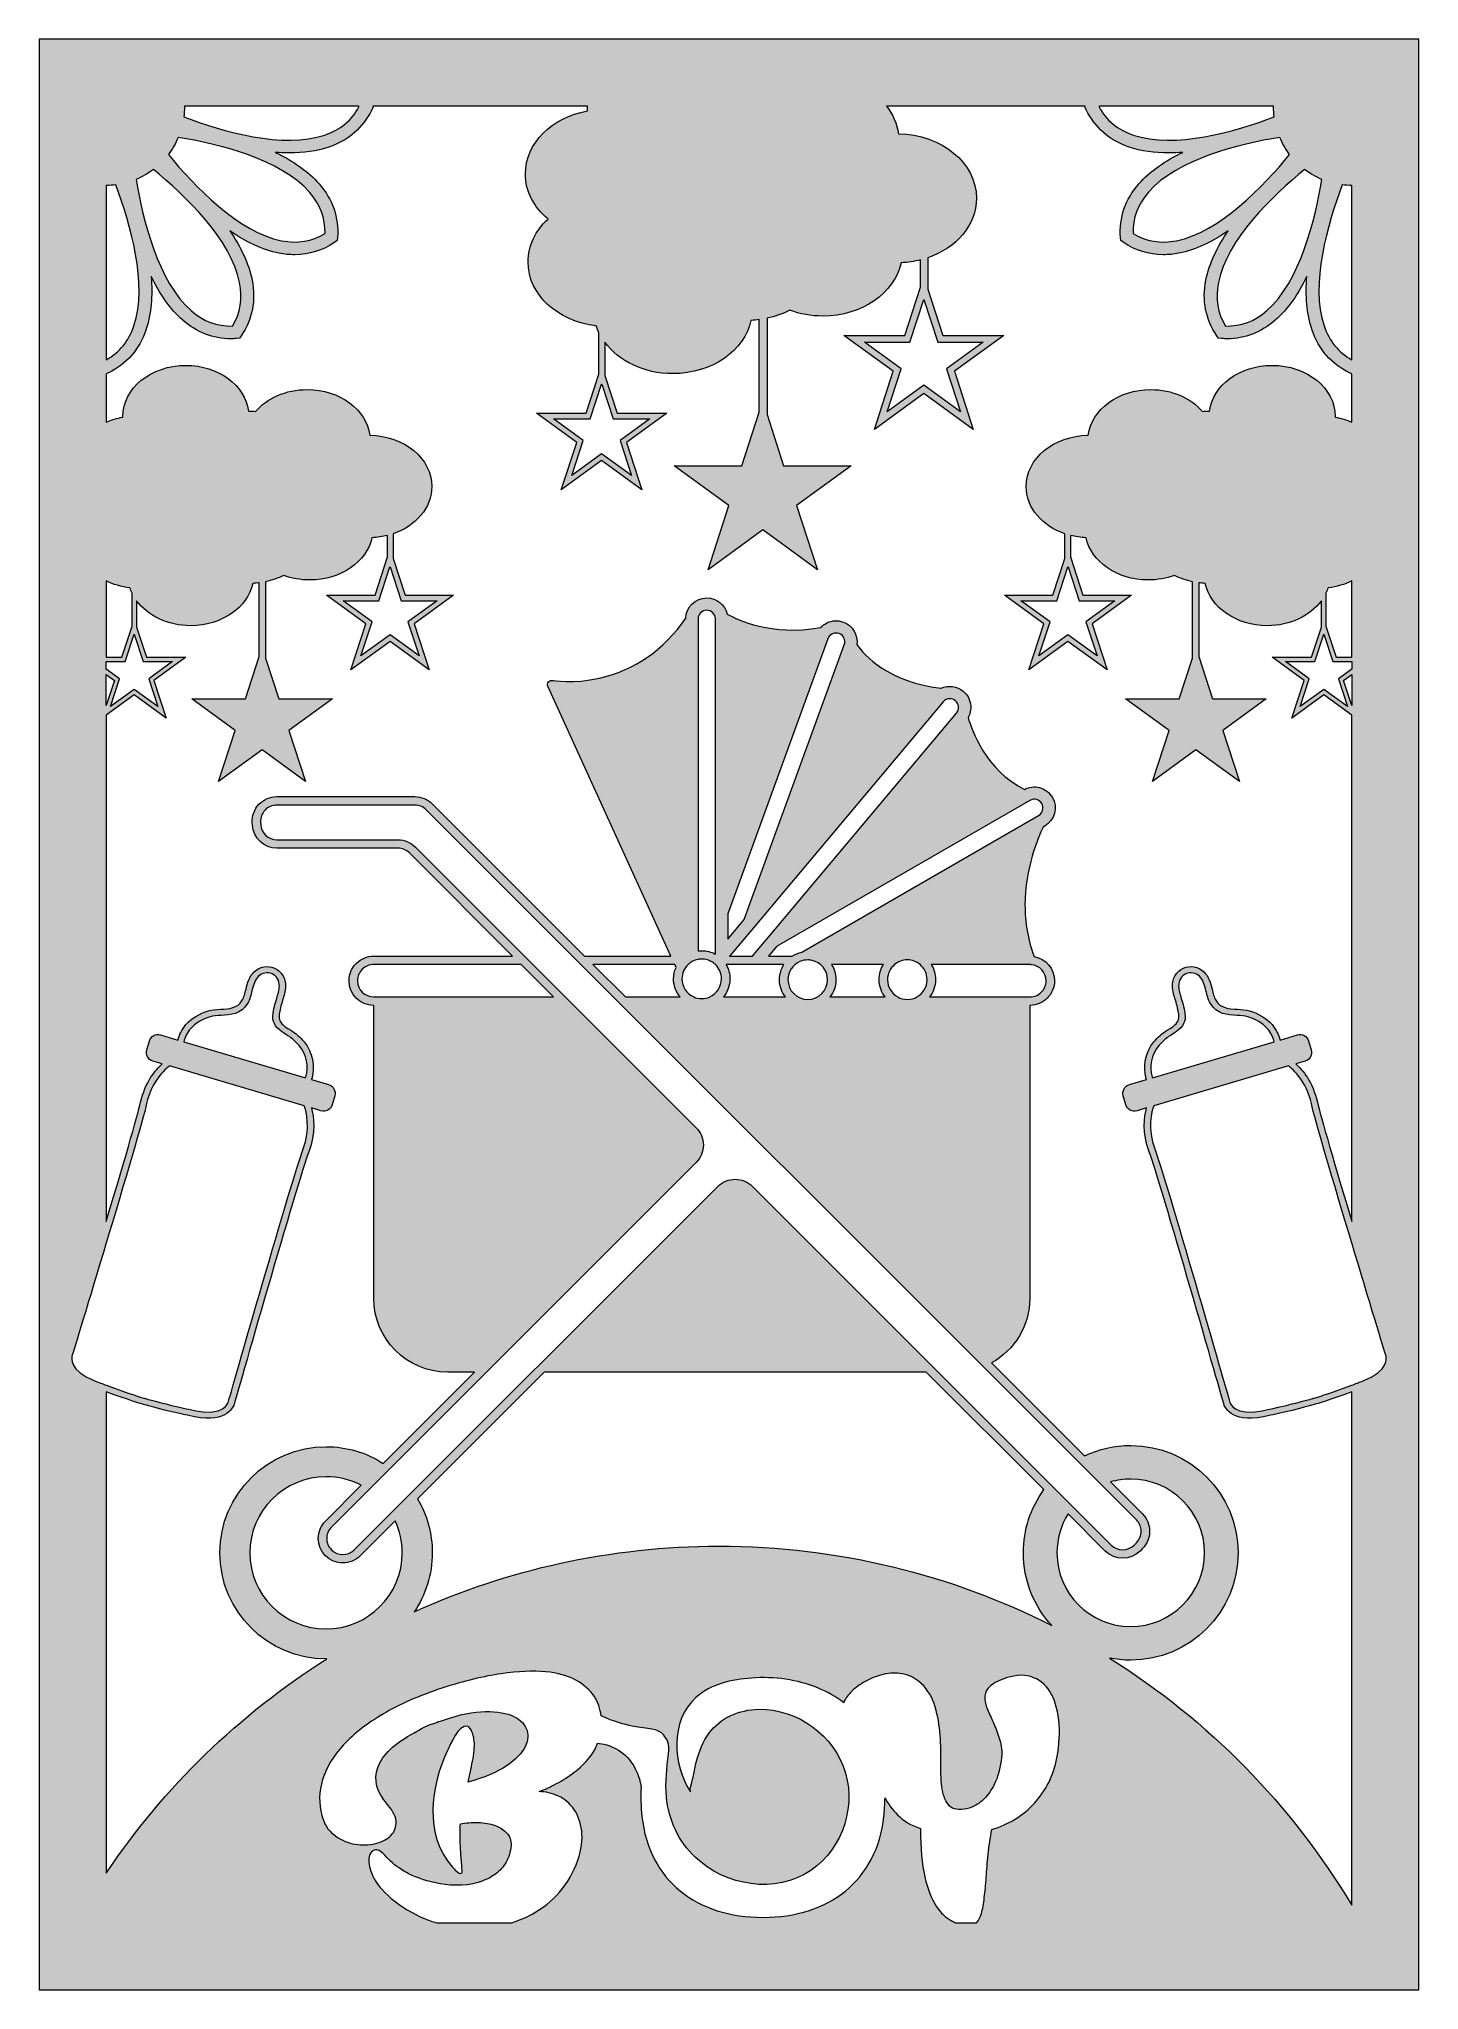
# Model space of a CAD drawing. Header units: millimetres. Extents: x -114 to 324, y -458 to 161.
import ezdxf

# ---------------------------------------------------------------- set-up
doc = ezdxf.new("R2010")
doc.units = ezdxf.units.MM
doc.header["$MEASUREMENT"] = 0
doc.layers.add('Layer 1', color=7, linetype='Continuous')

msp = doc.modelspace()

# ---------------------------------------------------------------- hatches: boundary and pattern name
at = {"layer": 'Layer 1', "true_color": 0xe4e2cd}
h = msp.add_hatch(color=254, dxfattribs=at)
h.dxf.hatch_style = 2
h.paths.add_polyline_path([(319.8, 161.21), (315.1, 161.21), (290.17, 161.21), (285.47, 161.21), (277.19, 161.21), (244.39, 161.21), (237.79, 161.21), (-27.89, 161.21), (-34.49, 161.21), (-67.28, 161.21), (-75.57, 161.21), (-80.27, 161.21), (-105.19, 161.21), (-109.89, 161.21), (-113.93, 161.21), (-113.93, 156.37), (-113.93, 152.73), (-113.93, 126.57), (-113.93, 122.93), (-113.93, 114.54), (-113.93, 81.96), (-113.93, 75.22), (-113.93, -457.9), (-112.86, -457.9), (316.3, -457.9), (323.83, -457.9), (323.83, 75.22), (323.83, 81.96), (323.83, 114.54), (323.83, 122.93), (323.83, 126.57), (323.83, 152.73), (323.83, 156.37), (323.83, 161.21)])
edge = h.paths.add_edge_path()
edge.add_spline(control_points=[(249.16, -145.82), (248.98, -144.94), (248.71, -144.07), (248.44, -143.23), (248.02, -141.89), (247.62, -140.61), (247.59, -139.33), (247.54, -137.58), (248.4, -136.14), (249.89, -135.47), (251.37, -134.8), (253.04, -135.1), (254.24, -136.23), (255.4, -137.33), (255.82, -139.02), (256.27, -140.8), (256.61, -142.16), (256.96, -143.57), (257.68, -144.82), (259.69, -148.32), (263.1, -148.49), (266.11, -148.64), (267.38, -148.7), (268.57, -148.76), (269.55, -149.06), (272.07, -149.81), (274.21, -151.13), (275.75, -152.85), (276.9, -154.15), (277.52, -155.66), (277.92, -157), (277.92, -157), (239.29, -168.42), (239.29, -168.42), (239.26, -168.34), (239.23, -168.25), (239.2, -168.16), (238.2, -164.78), (238.97, -161.16), (241.31, -158.22), (242.33, -156.93), (243.55, -155.87), (244.93, -155.06), (248.04, -153.23), (249.23, -151.9), (249.62, -149.78), (249.79, -148.87), (249.57, -147.78), (249.16, -145.82)], knot_values=[0, 0, 0, 0, 1, 1, 1, 2, 2, 2, 3, 3, 3, 4, 4, 4, 5, 5, 5, 6, 6, 6, 7, 7, 7, 8, 8, 8, 9, 9, 9, 10, 10, 10, 11, 11, 11, 12, 12, 12, 13, 13, 13, 14, 14, 14, 15, 15, 15, 16, 16, 16, 16], degree=3, periodic=1)
edge = h.paths.add_edge_path()
edge.add_spline(control_points=[(239.7, -177.32), (239.7, -177.32), (282.47, -164.68), (282.47, -164.68), (283.93, -165.79), (288.14, -169.51), (289.7, -176.61), (290.73, -181.31), (296.77, -201.76), (302.51, -220.85), (307.88, -238.74), (312.99, -255.45), (313.41, -256.86), (313.46, -257.02), (314.51, -261.36), (306.18, -264.59), (304.9, -265.09), (303.68, -265.55), (302.51, -265.98), (295.27, -268.67), (290.45, -270.11), (290.39, -270.12), (290.32, -270.15), (283.82, -272.06), (274.12, -274.07), (265.26, -275.9), (263.85, -271.55), (263.85, -271.51), (263.02, -268.59), (243.4, -200), (240.12, -191.27), (237.57, -184.47), (239.07, -179.05), (239.7, -177.32)], knot_values=[0, 0, 0, 0, 1, 1, 1, 2, 2, 2, 3, 3, 3, 4, 4, 4, 5, 5, 5, 6, 6, 6, 7, 7, 7, 8, 8, 8, 9, 9, 9, 10, 10, 10, 11, 11, 11, 11], degree=3, periodic=1)
edge = h.paths.add_edge_path()
edge.add_spline(control_points=[(222.5, 139.89), (222.5, 139.89), (277.73, 139.89), (277.73, 139.89), (277.72, 139.8), (277.72, 139.73), (277.72, 139.65), (277.72, 138.58), (277.8, 137.53), (277.93, 136.51), (265.63, 131.86), (246.27, 126.26), (233.16, 130.75), (228.22, 132.44), (224.68, 135.36), (222.36, 139.65), (222.41, 139.73), (222.45, 139.81), (222.5, 139.89)], knot_values=[0, 0, 0, 0, 1, 1, 1, 2, 2, 2, 3, 3, 3, 4, 4, 4, 5, 5, 5, 6, 6, 6, 6], degree=3, periodic=1)
edge = h.paths.add_edge_path()
edge.add_spline(control_points=[(279.66, 130.01), (280.48, 128.06), (281.54, 126.24), (282.81, 124.57), (274.48, 114.4), (260.52, 99.87), (246.91, 97.2), (241.79, 96.2), (237.27, 96.95), (233.12, 99.51), (232.98, 104.38), (234.59, 108.68), (238.02, 112.61), (247.12, 123.05), (266.69, 127.88), (279.66, 130.01)], knot_values=[0, 0, 0, 0, 1, 1, 1, 2, 2, 2, 3, 3, 3, 4, 4, 4, 5, 5, 5, 5], degree=3, periodic=1)
edge = h.paths.add_edge_path()
edge.add_spline(control_points=[(287.56, 119.82), (289.23, 118.55), (291.05, 117.49), (293, 116.67), (290.87, 103.7), (286.04, 84.14), (275.6, 75.03), (271.66, 71.6), (267.34, 70), (262.5, 70.13), (259.94, 74.28), (259.19, 78.8), (260.2, 83.93), (262.86, 97.53), (277.39, 111.5), (287.56, 119.82)], knot_values=[0, 0, 0, 0, 1, 1, 1, 2, 2, 2, 3, 3, 3, 4, 4, 4, 5, 5, 5, 5], degree=3, periodic=1)
edge = h.paths.add_edge_path()
edge.add_spline(control_points=[(299.5, 114.94), (300.48, 114.82), (301.48, 114.74), (302.51, 114.74), (302.51, 114.74), (302.51, 59.45), (302.51, 59.45), (298.29, 61.77), (295.42, 65.28), (293.74, 70.17), (289.25, 83.28), (294.86, 102.65), (299.5, 114.94)], knot_values=[0, 0, 0, 0, 1, 1, 1, 2, 2, 2, 3, 3, 3, 4, 4, 4, 4], degree=3, periodic=1)
edge = h.paths.add_edge_path()
edge.add_spline(control_points=[(302.51, -34.97), (302.51, -34.97), (297.52, -34.97), (297.52, -34.97), (297.52, -34.97), (294.31, -25.06), (294.31, -25.06), (294.31, -25.06), (294.31, -14.67), (294.31, -14.67), (294.57, -14.1), (294.82, -13.53), (295.03, -12.93), (297.73, -12.62), (300.26, -11.87), (302.51, -10.77), (302.51, -10.77), (302.51, -34.97), (302.51, -34.97)], knot_values=[0, 0, 0, 0, 1, 1, 1, 2, 2, 2, 3, 3, 3, 4, 4, 4, 5, 5, 5, 6, 6, 6, 6], degree=3, periodic=1)
h.paths.add_polyline_path([(296.52, -36.36), (302.51, -36.36), (302.51, -38.75), (298.3, -41.82), (301.16, -50.65), (293.65, -45.19), (286.14, -50.65), (289.01, -41.82), (281.5, -36.36), (290.78, -36.36), (293.63, -27.6), (293.67, -27.6)])
h.paths.add_polyline_path([(299.92, -42.34), (302.51, -40.46), (302.51, -50.3)])
h.paths.add_polyline_path([(64.58, 51.71), (68.16, 40.68), (79.85, 40.68), (70.39, 33.81), (74.01, 22.69), (64.54, 29.56), (55.09, 22.69), (58.69, 33.81), (49.25, 40.68), (60.94, 40.68), (64.52, 51.71)])
edge = h.paths.add_edge_path()
edge.add_spline(control_points=[(-12.46, 139.65), (-14.78, 135.36), (-18.31, 132.44), (-23.26, 130.75), (-36.37, 126.26), (-55.73, 131.86), (-68.03, 136.51), (-67.89, 137.53), (-67.82, 138.58), (-67.82, 139.65), (-67.82, 139.73), (-67.82, 139.8), (-67.83, 139.89), (-67.83, 139.89), (-12.59, 139.89), (-12.59, 139.89), (-12.55, 139.81), (-12.51, 139.73), (-12.46, 139.65)], knot_values=[0, 0, 0, 0, 1, 1, 1, 2, 2, 2, 3, 3, 3, 4, 4, 4, 5, 5, 5, 6, 6, 6, 6], degree=3, periodic=1)
edge = h.paths.add_edge_path()
edge.add_spline(control_points=[(-77.65, 119.82), (-67.49, 111.5), (-52.96, 97.53), (-50.3, 83.93), (-49.29, 78.8), (-50.04, 74.28), (-52.6, 70.13), (-57.44, 70), (-61.76, 71.6), (-65.7, 75.03), (-76.14, 84.14), (-80.97, 103.7), (-83.1, 116.67), (-81.15, 117.49), (-79.32, 118.55), (-77.65, 119.82)], knot_values=[0, 0, 0, 0, 1, 1, 1, 2, 2, 2, 3, 3, 3, 4, 4, 4, 5, 5, 5, 5], degree=3, periodic=1)
edge = h.paths.add_edge_path()
edge.add_spline(control_points=[(-72.91, 124.57), (-71.64, 126.24), (-70.58, 128.06), (-69.76, 130.01), (-56.79, 127.88), (-37.22, 123.05), (-28.12, 112.61), (-24.68, 108.68), (-23.08, 104.38), (-23.21, 99.51), (-27.37, 96.95), (-31.89, 96.2), (-37.01, 97.2), (-50.61, 99.87), (-64.58, 114.4), (-72.91, 124.57)], knot_values=[0, 0, 0, 0, 1, 1, 1, 2, 2, 2, 3, 3, 3, 4, 4, 4, 5, 5, 5, 5], degree=3, periodic=1)
edge = h.paths.add_edge_path()
edge.add_spline(control_points=[(-89.6, 114.94), (-84.96, 102.65), (-79.34, 83.28), (-83.84, 70.17), (-85.51, 65.28), (-88.39, 61.77), (-92.6, 59.45), (-92.6, 59.45), (-92.6, 114.74), (-92.6, 114.74), (-91.58, 114.74), (-90.58, 114.82), (-89.6, 114.94)], knot_values=[0, 0, 0, 0, 1, 1, 1, 2, 2, 2, 3, 3, 3, 4, 4, 4, 4], degree=3, periodic=1)
edge = h.paths.add_edge_path()
edge.add_spline(control_points=[(-39.71, -149.78), (-39.32, -151.9), (-38.14, -153.23), (-35.03, -155.06), (-33.65, -155.87), (-32.43, -156.93), (-31.4, -158.22), (-29.07, -161.16), (-28.3, -164.78), (-29.3, -168.16), (-29.33, -168.25), (-29.36, -168.34), (-29.39, -168.42), (-29.39, -168.42), (-68.01, -157), (-68.01, -157), (-67.62, -155.66), (-67, -154.15), (-65.84, -152.85), (-64.31, -151.13), (-62.17, -149.81), (-59.65, -149.06), (-58.67, -148.76), (-57.47, -148.7), (-56.21, -148.64), (-53.2, -148.49), (-49.79, -148.32), (-47.78, -144.82), (-47.06, -143.57), (-46.71, -142.16), (-46.37, -140.8), (-45.92, -139.02), (-45.5, -137.33), (-44.34, -136.23), (-43.14, -135.1), (-41.47, -134.8), (-39.99, -135.47), (-38.49, -136.14), (-37.63, -137.58), (-37.68, -139.33), (-37.72, -140.61), (-38.12, -141.89), (-38.54, -143.23), (-38.8, -144.07), (-39.07, -144.94), (-39.26, -145.82), (-39.66, -147.78), (-39.88, -148.87), (-39.71, -149.78)], knot_values=[0, 0, 0, 0, 1, 1, 1, 2, 2, 2, 3, 3, 3, 4, 4, 4, 5, 5, 5, 6, 6, 6, 7, 7, 7, 8, 8, 8, 9, 9, 9, 10, 10, 10, 11, 11, 11, 12, 12, 12, 13, 13, 13, 14, 14, 14, 15, 15, 15, 16, 16, 16, 16], degree=3, periodic=1)
edge = h.paths.add_edge_path()
edge.add_spline(control_points=[(-29.79, -177.32), (-29.17, -179.05), (-27.67, -184.47), (-30.22, -191.27), (-33.49, -200), (-53.11, -268.59), (-53.94, -271.51), (-53.95, -271.55), (-55.36, -275.9), (-64.22, -274.07), (-73.92, -272.06), (-80.42, -270.15), (-80.48, -270.12), (-80.54, -270.11), (-85.37, -268.67), (-92.6, -265.98), (-93.77, -265.55), (-95, -265.09), (-96.28, -264.59), (-104.61, -261.36), (-103.55, -257.02), (-103.51, -256.86), (-103.08, -255.45), (-97.98, -238.74), (-92.6, -220.85), (-86.87, -201.76), (-80.82, -181.31), (-79.79, -176.61), (-78.23, -169.51), (-74.03, -165.79), (-72.56, -164.68), (-72.56, -164.68), (-29.79, -177.32), (-29.79, -177.32)], knot_values=[0, 0, 0, 0, 1, 1, 1, 2, 2, 2, 3, 3, 3, 4, 4, 4, 5, 5, 5, 6, 6, 6, 7, 7, 7, 8, 8, 8, 9, 9, 9, 10, 10, 10, 11, 11, 11, 11], degree=3, periodic=1)
h.paths.add_polyline_path([(-92.6, -40.46), (-90.01, -42.34), (-92.6, -50.3)])
h.paths.add_polyline_path([(-88.39, -41.82), (-92.6, -38.75), (-92.6, -36.36), (-86.61, -36.36), (-83.77, -27.6), (-83.72, -27.6), (-80.88, -36.36), (-71.59, -36.36), (-79.11, -41.82), (-76.23, -50.65), (-83.75, -45.19), (-91.25, -50.65)])
edge = h.paths.add_edge_path()
edge.add_spline(control_points=[(-84.41, -25.06), (-84.41, -25.06), (-87.62, -34.97), (-87.62, -34.97), (-87.62, -34.97), (-92.6, -34.97), (-92.6, -34.97), (-92.6, -34.97), (-92.6, -10.77), (-92.6, -10.77), (-90.36, -11.87), (-87.83, -12.62), (-85.12, -12.93), (-84.92, -13.53), (-84.67, -14.1), (-84.41, -14.67), (-84.41, -14.67), (-84.41, -25.06), (-84.41, -25.06)], knot_values=[0, 0, 0, 0, 1, 1, 1, 2, 2, 2, 3, 3, 3, 4, 4, 4, 5, 5, 5, 6, 6, 6, 6], degree=3, periodic=1)
edge = h.paths.add_edge_path()
edge.add_spline(control_points=[(8.37, -435.24), (4.56, -433.7), (1.04, -431.55), (-2.19, -428.83), (-5.03, -426.41), (-6.97, -424.07), (-8, -421.81), (-9.02, -419.54), (-9.45, -417.67), (-9.3, -416.22), (-9.14, -414.77), (-8.57, -413.87), (-7.58, -413.52), (-6.59, -413.18), (-5.47, -413.73), (-4.23, -415.16), (-2.74, -416.89), (-0.99, -418.39), (1.03, -419.67), (2.37, -420.52), (3.38, -421.06), (4.7, -421.65), (5.7, -422.1), (15.93, -426.53), (25.43, -423.76), (27.92, -423.04), (29.45, -422.08), (30.32, -421.48), (31.78, -420.48), (32.98, -419.28), (33.91, -417.86), (34.83, -416.42), (35.46, -414.75), (35.76, -412.83), (36.02, -410.97), (35.63, -409.47), (34.65, -408.32), (33.66, -407.17), (32.35, -406.3), (30.74, -405.71), (29.13, -405.13), (27.34, -404.8), (25.35, -404.73), (23.37, -404.68), (21.5, -404.83), (19.76, -405.2), (19.64, -407.07), (19.61, -408.91), (19.68, -410.73), (19.73, -412.57), (19.83, -414.29), (19.96, -415.9), (20.29, -420.01), (20.43, -420.65), (20.09, -420.83), (19.23, -421.27), (17.7, -419.37), (17.26, -418.89), (8.11, -408.82), (10.29, -393.14), (15.68, -381.88), (16.55, -380.06), (19.2, -373.64), (21.91, -374.23), (23.23, -374.53), (23.88, -377.16), (24.04, -378.32), (24.29, -380.06), (24.2, -382.09), (23.76, -384.41), (23.33, -386.74), (22.8, -389.23), (22.18, -391.9), (27.27, -390.54), (31.29, -388.85), (34.28, -386.84), (37.25, -384.82), (39.24, -382.78), (40.28, -380.7), (41.3, -378.62), (41.41, -376.67), (40.65, -374.89), (39.87, -373.09), (38.26, -371.71), (35.81, -370.74), (33.36, -369.78), (30.17, -369.41), (26.23, -369.63), (22.29, -369.84), (17.68, -370.94), (12.41, -372.93), (12.41, -372.93), (12.45, -372.93), (12.45, -372.93), (9.2, -373.89), (6.83, -375.14), (5.19, -376.26), (5.21, -376.24), (5.23, -376.21), (5.25, -376.19), (-1.19, -379.66), (-5.1, -383.36), (-6.47, -387.29), (-7.84, -391.23), (-6.81, -395.15), (-3.39, -399.06), (-1.47, -401.24), (-0.55, -403.2), (-0.64, -404.97), (-0.75, -406.74), (-1.44, -408.18), (-2.74, -409.29), (-4.04, -410.41), (-5.78, -411.16), (-7.95, -411.58), (-10.12, -411.98), (-12.28, -411.94), (-14.46, -411.48), (-16.64, -411.01), (-18.63, -410.05), (-20.45, -408.6), (-22.29, -407.14), (-23.54, -405.11), (-24.22, -402.51), (-25.22, -398.72), (-25.13, -394.93), (-23.96, -391.11), (-22.77, -387.29), (-20.57, -383.65), (-17.34, -380.13), (-14.12, -376.64), (-9.9, -373.34), (-4.7, -370.28), (0.52, -367.2), (6.68, -364.5), (13.81, -362.14), (20.94, -359.85), (27.24, -358.3), (32.7, -357.54), (38.15, -356.76), (42.83, -356.55), (46.74, -356.93), (50.64, -357.3), (53.85, -358.19), (56.36, -359.58), (58.88, -360.97), (60.79, -362.67), (62.13, -364.65), (63.41, -366.56), (64.15, -368.66), (64.37, -370.94), (68.4, -372.76), (71.84, -373.65), (74.27, -374.13), (79.37, -375.13), (82.32, -374.77), (84.27, -377.07), (85.31, -378.29), (86.1, -379.73), (85.76, -382.93), (85.26, -387.55), (84.68, -391.95), (85.11, -396.65), (85.77, -403.87), (88.93, -410.73), (94.21, -415.75), (103.76, -424.83), (119.75, -427.68), (130.95, -419.94), (141.39, -412.74), (145.73, -398.68), (141.16, -386.85), (136.77, -375.49), (124.34, -367.58), (112.13, -368.99), (105.93, -369.71), (100.36, -372.9), (97.29, -378.42), (95.69, -381.29), (94.77, -384.47), (94.09, -387.66), (93.77, -389.12), (93.53, -390.59), (93.16, -392.04), (92.91, -392.96), (92.49, -394.08), (92.69, -395.02), (87.06, -386.24), (86.21, -372.57), (94.47, -365.07), (99.22, -360.75), (105.89, -359.36), (112.1, -358.91), (119.31, -358.38), (126.63, -359.35), (133.32, -362.14), (136.3, -363.37), (138.96, -364.9), (141.33, -366.73), (141.4, -366.51), (141.51, -366.28), (141.63, -366.04), (142.26, -364.93), (143.18, -363.8), (144.38, -362.69), (145.59, -361.58), (147.05, -360.58), (148.76, -359.67), (150.46, -358.77), (152.25, -358.13), (154.14, -357.72), (156.05, -357.32), (157.94, -357.26), (159.83, -357.54), (161.72, -357.82), (163.46, -358.6), (165.08, -359.9), (167.43, -361.83), (169.08, -364.2), (170.01, -367.03), (170.95, -369.84), (171.54, -372.81), (171.82, -375.91), (172.11, -379.01), (172.21, -382.09), (172.14, -385.16), (172.08, -388.23), (172.2, -390.96), (172.47, -393.35), (172.75, -395.73), (173.41, -397.61), (174.43, -398.97), (175.45, -400.34), (177.17, -400.86), (179.59, -400.56), (180.52, -400.43), (181.6, -400.07), (182.84, -399.49), (184.08, -398.9), (185.28, -397.96), (186.43, -396.69), (187.57, -395.43), (188.61, -393.76), (189.54, -391.71), (190.47, -389.67), (191.09, -387.12), (191.4, -384.09), (191.59, -382.16), (191.42, -380.34), (190.88, -378.6), (190.36, -376.87), (189.76, -375.22), (189.07, -373.67), (188.4, -372.11), (187.74, -370.66), (187.12, -369.3), (186.51, -367.95), (186.16, -366.65), (186.09, -365.44), (186.03, -364.22), (186.39, -363.13), (187.17, -362.14), (187.95, -361.15), (189.41, -360.22), (191.59, -359.35), (195.06, -357.99), (198.08, -357.69), (200.66, -358.46), (203.23, -359.24), (205.26, -360.82), (206.75, -363.21), (208.23, -365.59), (209.17, -368.62), (209.58, -372.28), (209.99, -375.93), (209.79, -379.94), (208.98, -384.27), (207.86, -389.86), (205.49, -394.63), (201.86, -398.6), (198.24, -402.56), (193.73, -405.35), (188.33, -406.96), (187.83, -409.63), (187.45, -412.27), (187.17, -414.88), (186.89, -417.48), (186.68, -419.94), (186.56, -422.22), (186.37, -424.52), (186.18, -426.64), (185.95, -428.59), (185.74, -430.54), (185.43, -432.23), (185.02, -433.62), (184.66, -434.89), (184.14, -435.87), (183.5, -436.57), (183.5, -436.57), (176.84, -436.57), (176.84, -436.57), (176.4, -436.38), (175.95, -436.18), (175.5, -435.94), (173.76, -435.05), (172.14, -433.48), (170.67, -431.25), (169.17, -429.01), (167.95, -425.92), (167.04, -421.99), (166.11, -418.05), (165.67, -412.95), (165.72, -406.69), (162.69, -405.63), (160.26, -404.19), (158.44, -402.32), (156.81, -400.68), (155.49, -398.88), (154.44, -396.96), (154.41, -398.87), (154.3, -400.85), (154.07, -402.88), (153.52, -407.96), (152.18, -412.5), (150.07, -416.46), (147.96, -420.42), (145.24, -423.78), (141.89, -426.5), (138.53, -429.23), (134.65, -431.31), (130.22, -432.74), (125.78, -434.15), (120.97, -434.87), (115.75, -434.87), (110.47, -434.87), (105.62, -434.15), (101.19, -432.74), (96.77, -431.31), (92.87, -429.23), (89.53, -426.5), (86.17, -423.78), (83.45, -420.42), (81.33, -416.46), (79.23, -412.5), (77.9, -407.96), (77.34, -402.88), (76.97, -399.65), (76.87, -396.49), (77.06, -393.4), (76.89, -392.25), (75.82, -385.5), (69.87, -381.78), (67.35, -380.2), (64.87, -379.74), (63.27, -379.59), (62.64, -381.29), (61.78, -382.84), (60.64, -384.23), (59.25, -385.93), (57.65, -387.47), (55.85, -388.82), (54.06, -390.19), (52.18, -391.39), (50.22, -392.41), (48.27, -393.43), (46.43, -394.29), (44.69, -394.96), (46.8, -394.96), (48.84, -395.44), (50.83, -396.37), (52.81, -397.29), (54.46, -398.69), (55.76, -400.56), (57.06, -402.41), (57.88, -404.71), (58.22, -407.44), (58.56, -410.17), (58.15, -413.26), (56.96, -416.73), (55.66, -420.58), (53.75, -423.95), (51.21, -426.83), (48.66, -429.71), (45.75, -432.05), (42.47, -433.85), (40.43, -434.96), (38.29, -435.86), (36.04, -436.57), (36.04, -436.57), (12.12, -436.57), (12.12, -436.57), (10.86, -436.19), (9.61, -435.75), (8.37, -435.24)], knot_values=[0, 0, 0, 0, 1, 1, 1, 2, 2, 2, 3, 3, 3, 4, 4, 4, 5, 5, 5, 6, 6, 6, 7, 7, 7, 8, 8, 8, 9, 9, 9, 10, 10, 10, 11, 11, 11, 12, 12, 12, 13, 13, 13, 14, 14, 14, 15, 15, 15, 16, 16, 16, 17, 17, 17, 18, 18, 18, 19, 19, 19, 20, 20, 20, 21, 21, 21, 22, 22, 22, 23, 23, 23, 24, 24, 24, 25, 25, 25, 26, 26, 26, 27, 27, 27, 28, 28, 28, 29, 29, 29, 30, 30, 30, 31, 31, 31, 32, 32, 32, 33, 33, 33, 34, 34, 34, 35, 35, 35, 36, 36, 36, 37, 37, 37, 38, 38, 38, 39, 39, 39, 40, 40, 40, 41, 41, 41, 42, 42, 42, 43, 43, 43, 44, 44, 44, 45, 45, 45, 46, 46, 46, 47, 47, 47, 48, 48, 48, 49, 49, 49, 50, 50, 50, 51, 51, 51, 52, 52, 52, 53, 53, 53, 54, 54, 54, 55, 55, 55, 56, 56, 56, 57, 57, 57, 58, 58, 58, 59, 59, 59, 60, 60, 60, 61, 61, 61, 62, 62, 62, 63, 63, 63, 64, 64, 64, 65, 65, 65, 66, 66, 66, 67, 67, 67, 68, 68, 68, 69, 69, 69, 70, 70, 70, 71, 71, 71, 72, 72, 72, 73, 73, 73, 74, 74, 74, 75, 75, 75, 76, 76, 76, 77, 77, 77, 78, 78, 78, 79, 79, 79, 80, 80, 80, 81, 81, 81, 82, 82, 82, 83, 83, 83, 84, 84, 84, 85, 85, 85, 86, 86, 86, 87, 87, 87, 88, 88, 88, 89, 89, 89, 90, 90, 90, 91, 91, 91, 92, 92, 92, 93, 93, 93, 94, 94, 94, 95, 95, 95, 96, 96, 96, 97, 97, 97, 98, 98, 98, 99, 99, 99, 100, 100, 100, 101, 101, 101, 102, 102, 102, 103, 103, 103, 104, 104, 104, 105, 105, 105, 106, 106, 106, 107, 107, 107, 108, 108, 108, 109, 109, 109, 110, 110, 110, 111, 111, 111, 112, 112, 112, 113, 113, 113, 114, 114, 114, 115, 115, 115, 116, 116, 116, 117, 117, 117, 118, 118, 118, 119, 119, 119, 120, 120, 120, 121, 121, 121, 122, 122, 122, 123, 123, 123, 124, 124, 124, 125, 125, 125, 126, 126, 126, 127, 127, 127, 128, 128, 128, 129, 129, 129, 130, 130, 130, 131, 131, 131, 131], degree=3, periodic=1)
edge = h.paths.add_edge_path()
edge.add_spline(control_points=[(94.53, -184.27), (94.53, -184.27), (5.46, -95.2), (5.46, -95.2), (3.99, -93.73), (2.03, -92.91), (-0.05, -92.91), (-0.05, -92.91), (-38.46, -92.91), (-38.46, -92.91), (-41.18, -92.91), (-43.43, -90.78), (-43.58, -88.08), (-43.58, -88.08), (-43.62, -87.29), (-43.62, -87.29), (-43.7, -85.87), (-43.2, -84.52), (-42.22, -83.48), (-41.24, -82.44), (-39.92, -81.88), (-38.5, -81.88), (-38.5, -81.88), (5.28, -81.88), (5.28, -81.88), (6.64, -81.88), (7.93, -82.42), (8.9, -83.38), (8.9, -83.38), (234.22, -308.7), (234.22, -308.7), (235.19, -309.67), (235.72, -310.95), (235.72, -312.33), (235.72, -313.7), (235.19, -314.98), (234.22, -315.95), (234.22, -315.95), (233.46, -316.71), (233.46, -316.71), (231.46, -318.7), (228.22, -318.7), (226.21, -316.71), (226.21, -316.71), (112.42, -202.91), (112.42, -202.91), (110.94, -201.44), (108.99, -200.63), (106.91, -200.63), (104.83, -200.63), (102.87, -201.44), (101.39, -202.91), (101.39, -202.91), (-13.92, -318.23), (-13.92, -318.23), (-15.92, -320.23), (-19.17, -320.23), (-21.17, -318.23), (-22.14, -317.26), (-22.68, -315.98), (-22.68, -314.61), (-22.68, -313.24), (-22.14, -311.95), (-21.17, -310.99), (-21.17, -310.99), (94.53, -195.28), (94.53, -195.28), (96, -193.81), (96.81, -191.86), (96.81, -189.77), (96.81, -187.69), (96, -185.74), (94.53, -184.27)], knot_values=[0, 0, 0, 0, 1, 1, 1, 2, 2, 2, 3, 3, 3, 4, 4, 4, 5, 5, 5, 6, 6, 6, 7, 7, 7, 8, 8, 8, 9, 9, 9, 10, 10, 10, 11, 11, 11, 12, 12, 12, 13, 13, 13, 14, 14, 14, 15, 15, 15, 16, 16, 16, 17, 17, 17, 18, 18, 18, 19, 19, 19, 20, 20, 20, 21, 21, 21, 22, 22, 22, 23, 23, 23, 24, 24, 24, 24], degree=3, periodic=1)
edge = h.paths.add_edge_path()
edge.add_spline(control_points=[(49.26, -142.77), (49.26, -142.77), (-7.78, -142.77), (-7.78, -142.77), (-10.62, -142.77), (-12.92, -140.47), (-12.92, -137.64), (-12.92, -136.27), (-12.39, -134.97), (-11.41, -134), (-10.44, -133.03), (-9.15, -132.5), (-7.78, -132.5), (-7.78, -132.5), (38.99, -132.5), (38.99, -132.5), (38.99, -132.5), (49.26, -142.77), (49.26, -142.77)], knot_values=[0, 0, 0, 0, 1, 1, 1, 2, 2, 2, 3, 3, 3, 4, 4, 4, 5, 5, 5, 6, 6, 6, 6], degree=3, periodic=1)
edge = h.paths.add_edge_path()
edge.add_spline(control_points=[(89.45, -142.77), (89.45, -142.77), (72.07, -142.77), (72.07, -142.77), (72.07, -142.77), (61.8, -132.5), (61.8, -132.5), (61.8, -132.5), (87.75, -132.5), (87.75, -132.5), (87.75, -132.5), (88.15, -133.38), (88.15, -133.38), (87.64, -134.5), (87.36, -135.73), (87.36, -137.04), (87.36, -139.22), (88.15, -141.22), (89.45, -142.77)], knot_values=[0, 0, 0, 0, 1, 1, 1, 2, 2, 2, 3, 3, 3, 4, 4, 4, 5, 5, 5, 6, 6, 6, 6], degree=3, periodic=1)
edge = h.paths.add_edge_path()
edge.add_spline(control_points=[(96.31, -130.76), (97.3, -130.76), (98.24, -130.99), (99.08, -131.41), (99.08, -131.41), (99.03, -131.52), (99.03, -131.52), (99.03, -131.52), (99.31, -131.52), (99.31, -131.52), (99.8, -131.8), (100.24, -132.12), (100.63, -132.5), (101.84, -133.64), (102.58, -135.25), (102.58, -137.04), (102.58, -139.59), (101.05, -141.79), (98.86, -142.77), (98.08, -143.12), (97.22, -143.31), (96.31, -143.31), (95.4, -143.31), (94.54, -143.12), (93.76, -142.77), (91.57, -141.79), (90.03, -139.59), (90.03, -137.04), (90.03, -135.25), (90.78, -133.64), (91.98, -132.5), (92.38, -132.12), (92.82, -131.8), (93.3, -131.52), (93.86, -131.22), (94.47, -131), (95.12, -130.88), (95.5, -130.8), (95.9, -130.76), (96.31, -130.76)], knot_values=[0, 0, 0, 0, 1, 1, 1, 2, 2, 2, 3, 3, 3, 4, 4, 4, 5, 5, 5, 6, 6, 6, 7, 7, 7, 8, 8, 8, 9, 9, 9, 10, 10, 10, 11, 11, 11, 12, 12, 12, 13, 13, 13, 13], degree=3, periodic=1)
edge = h.paths.add_edge_path()
edge.add_spline(control_points=[(95.12, -128.17), (95.12, -128.17), (95.12, -22.83), (95.12, -22.83), (95.12, -21.29), (96.36, -20.05), (97.89, -20.05), (99.42, -20.05), (100.66, -21.29), (100.66, -22.83), (100.66, -22.83), (100.66, -129.1), (100.66, -129.1), (100.66, -129.1), (100.59, -129.18), (100.59, -129.18), (99.32, -128.48), (97.85, -128.09), (96.31, -128.09), (95.9, -128.09), (95.51, -128.11), (95.12, -128.17)], knot_values=[0, 0, 0, 0, 1, 1, 1, 2, 2, 2, 3, 3, 3, 4, 4, 4, 5, 5, 5, 6, 6, 6, 7, 7, 7, 7], degree=3, periodic=1)
h.paths.add_polyline_path([(102.58, -129.83), (102.61, -129.8), (102.61, -129.83)])
edge = h.paths.add_edge_path()
edge.add_spline(control_points=[(104.02, -132.5), (104.02, -132.5), (122.38, -132.5), (122.38, -132.5), (121.5, -133.88), (120.98, -135.53), (120.98, -137.29), (120.98, -139.35), (121.68, -141.25), (122.87, -142.77), (122.87, -142.77), (103.17, -142.77), (103.17, -142.77), (104.47, -141.22), (105.25, -139.22), (105.25, -137.04), (105.25, -135.38), (104.8, -133.83), (104.02, -132.5)], knot_values=[0, 0, 0, 0, 1, 1, 1, 2, 2, 2, 3, 3, 3, 4, 4, 4, 5, 5, 5, 6, 6, 6, 6], degree=3, periodic=1)
edge = h.paths.add_edge_path()
edge.add_spline(control_points=[(169.08, -132.5), (169.08, -132.5), (200.4, -132.5), (200.4, -132.5), (200.45, -132.5), (200.49, -132.5), (200.54, -132.5), (200.54, -132.51), (200.54, -132.51), (200.55, -132.5), (200.58, -132.5), (200.61, -132.51), (200.65, -132.51), (200.71, -132.52), (200.77, -132.54), (200.82, -132.54), (200.85, -132.54), (200.88, -132.53), (200.9, -132.53), (200.9, -132.53), (200.96, -132.53), (200.96, -132.53), (203.52, -132.81), (205.54, -134.99), (205.54, -137.64), (205.54, -139), (205, -140.29), (204.02, -141.26), (203.05, -142.24), (201.77, -142.77), (200.4, -142.77), (200.4, -142.77), (168.59, -142.77), (168.59, -142.77), (169.77, -141.25), (170.47, -139.35), (170.47, -137.29), (170.47, -135.53), (169.96, -133.88), (169.08, -132.5)], knot_values=[0, 0, 0, 0, 1, 1, 1, 2, 2, 2, 3, 3, 3, 4, 4, 4, 5, 5, 5, 6, 6, 6, 7, 7, 7, 8, 8, 8, 9, 9, 9, 10, 10, 10, 11, 11, 11, 12, 12, 12, 13, 13, 13, 13], degree=3, periodic=1)
edge = h.paths.add_edge_path()
edge.add_spline(control_points=[(128.09, -128.54), (126.96, -128.77), (125.92, -129.22), (125.01, -129.83), (125.01, -129.83), (117.45, -129.83), (117.45, -129.83), (117.45, -129.83), (119.98, -126.81), (119.98, -126.81), (119.98, -126.81), (200.38, -80.39), (200.38, -80.39), (201.02, -80.03), (201.77, -79.93), (202.49, -80.13), (203.2, -80.32), (203.8, -80.77), (204.17, -81.41), (204.94, -82.74), (204.48, -84.43), (203.16, -85.2), (203.16, -85.2), (128.09, -128.54), (128.09, -128.54)], knot_values=[0, 0, 0, 0, 1, 1, 1, 2, 2, 2, 3, 3, 3, 4, 4, 4, 5, 5, 5, 6, 6, 6, 7, 7, 7, 8, 8, 8, 8], degree=3, periodic=1)
edge = h.paths.add_edge_path()
edge.add_spline(control_points=[(167.8, -137.29), (167.8, -139.64), (166.5, -141.7), (164.58, -142.77), (163.67, -143.28), (162.63, -143.56), (161.52, -143.56), (160.41, -143.56), (159.37, -143.28), (158.47, -142.77), (156.55, -141.7), (155.24, -139.64), (155.24, -137.29), (155.24, -135.36), (156.11, -133.64), (157.48, -132.5), (158.58, -131.57), (159.98, -131.02), (161.52, -131.02), (163.06, -131.02), (164.47, -131.57), (165.56, -132.5), (166.93, -133.64), (167.8, -135.36), (167.8, -137.29)], knot_values=[0, 0, 0, 0, 1, 1, 1, 2, 2, 2, 3, 3, 3, 4, 4, 4, 5, 5, 5, 6, 6, 6, 7, 7, 7, 8, 8, 8, 8], degree=3, periodic=1)
edge = h.paths.add_edge_path()
edge.add_spline(control_points=[(137.48, -132.5), (137.48, -132.5), (153.97, -132.5), (153.97, -132.5), (153.08, -133.88), (152.58, -135.53), (152.58, -137.29), (152.58, -139.35), (153.27, -141.25), (154.45, -142.77), (154.45, -142.77), (136.99, -142.77), (136.99, -142.77), (138.18, -141.25), (138.88, -139.35), (138.88, -137.29), (138.88, -135.53), (138.37, -133.88), (137.48, -132.5)], knot_values=[0, 0, 0, 0, 1, 1, 1, 2, 2, 2, 3, 3, 3, 4, 4, 4, 5, 5, 5, 6, 6, 6, 6], degree=3, periodic=1)
edge = h.paths.add_edge_path()
edge.add_spline(control_points=[(136.21, -137.29), (136.21, -140.75), (133.39, -143.56), (129.93, -143.56), (126.47, -143.56), (123.65, -140.75), (123.65, -137.29), (123.65, -134.71), (125.23, -132.49), (127.45, -131.52), (128.21, -131.19), (129.05, -131.02), (129.93, -131.02), (130.4, -131.02), (130.87, -131.07), (131.32, -131.17), (134.12, -131.8), (136.21, -134.3), (136.21, -137.29)], knot_values=[0, 0, 0, 0, 1, 1, 1, 2, 2, 2, 3, 3, 3, 4, 4, 4, 5, 5, 5, 6, 6, 6, 6], degree=3, periodic=1)
edge = h.paths.add_edge_path()
edge.add_spline(control_points=[(177.12, -52.67), (177.12, -52.67), (117.44, -123.78), (117.44, -123.78), (117.44, -123.78), (113.78, -128.14), (113.78, -128.14), (113.78, -128.14), (112.36, -129.83), (112.36, -129.83), (112.36, -129.83), (105.13, -129.83), (105.13, -129.83), (105.13, -129.83), (105.88, -128.94), (105.88, -128.94), (105.88, -128.94), (113.2, -120.22), (113.2, -120.22), (113.2, -120.22), (172.86, -49.1), (172.86, -49.1), (173.42, -48.45), (174.2, -48.12), (175, -48.12), (175.62, -48.12), (176.25, -48.33), (176.78, -48.76), (177.34, -49.23), (177.68, -49.9), (177.75, -50.65), (177.81, -51.39), (177.59, -52.1), (177.12, -52.67)], knot_values=[0, 0, 0, 0, 1, 1, 1, 2, 2, 2, 3, 3, 3, 4, 4, 4, 5, 5, 5, 6, 6, 6, 7, 7, 7, 8, 8, 8, 9, 9, 9, 10, 10, 10, 11, 11, 11, 11], degree=3, periodic=1)
edge = h.paths.add_edge_path()
edge.add_spline(control_points=[(141.51, -31), (141.51, -31), (109.77, -118.24), (109.77, -118.24), (109.77, -118.24), (104.55, -124.45), (104.55, -124.45), (104.55, -124.45), (104.55, -116.35), (104.55, -116.35), (104.55, -116.35), (136.31, -29.11), (136.31, -29.11), (136.57, -28.42), (137.07, -27.86), (137.74, -27.55), (138.42, -27.23), (139.18, -27.19), (139.86, -27.44), (141.3, -27.97), (142.04, -29.56), (141.51, -31)], knot_values=[0, 0, 0, 0, 1, 1, 1, 2, 2, 2, 3, 3, 3, 4, 4, 4, 5, 5, 5, 6, 6, 6, 7, 7, 7, 7], degree=3, periodic=1)
edge = h.paths.add_edge_path()
edge.add_spline(control_points=[(236.11, -306.82), (236.11, -306.82), (225.96, -296.67), (225.96, -296.67), (228.04, -296.08), (230.19, -295.77), (232.39, -295.77), (245.3, -295.77), (255.8, -306.27), (255.8, -319.17), (255.8, -332.07), (245.3, -342.57), (232.39, -342.57), (219.49, -342.57), (208.99, -332.07), (208.99, -319.17), (208.99, -314.75), (210.22, -310.5), (212.53, -306.8), (212.53, -306.8), (224.33, -318.6), (224.33, -318.6), (227.36, -321.64), (232.31, -321.64), (235.34, -318.6), (235.34, -318.6), (236.11, -317.84), (236.11, -317.84), (237.58, -316.36), (238.39, -314.41), (238.39, -312.33), (238.39, -310.25), (237.58, -308.28), (236.11, -306.82)], knot_values=[0, 0, 0, 0, 1, 1, 1, 2, 2, 2, 3, 3, 3, 4, 4, 4, 5, 5, 5, 6, 6, 6, 7, 7, 7, 8, 8, 8, 9, 9, 9, 10, 10, 10, 11, 11, 11, 11], degree=3, periodic=1)
edge = h.paths.add_edge_path()
edge.add_spline(control_points=[(6.09, -301.99), (6.09, -301.99), (6.1, -301.99), (6.1, -301.99), (6.1, -301.99), (46.27, -261.81), (46.27, -261.81), (46.27, -261.81), (167.53, -261.81), (167.53, -261.81), (167.53, -261.81), (204.85, -299.13), (204.85, -299.13), (200.59, -304.98), (198.33, -311.88), (198.33, -319.17), (198.33, -328.07), (201.77, -336.18), (207.37, -342.25), (175.64, -326.15), (139.74, -317.07), (101.72, -317.07), (67.27, -317.07), (34.55, -324.53), (5.11, -337.91), (8.7, -332.55), (10.81, -326.11), (10.81, -319.17), (10.81, -313.09), (9.18, -307.17), (6.09, -301.99)], knot_values=[0, 0, 0, 0, 1, 1, 1, 2, 2, 2, 3, 3, 3, 4, 4, 4, 5, 5, 5, 6, 6, 6, 7, 7, 7, 8, 8, 8, 9, 9, 9, 10, 10, 10, 10], degree=3, periodic=1)
edge = h.paths.add_edge_path()
edge.add_spline(control_points=[(-23.06, -309.1), (-24.53, -310.57), (-25.34, -312.53), (-25.34, -314.61), (-25.34, -316.69), (-24.53, -318.64), (-23.06, -320.12), (-21.54, -321.64), (-19.54, -322.4), (-17.55, -322.4), (-15.55, -322.4), (-13.56, -321.64), (-12.04, -320.12), (-12.04, -320.12), (-0.94, -309.03), (-0.94, -309.03), (0.51, -312.19), (1.29, -315.66), (1.29, -319.17), (1.29, -332.5), (-9.55, -343.34), (-22.87, -343.34), (-36.2, -343.34), (-47.04, -332.5), (-47.04, -319.17), (-47.04, -305.85), (-36.2, -295.01), (-22.87, -295.01), (-18.96, -295.01), (-15.14, -295.95), (-11.71, -297.74), (-11.71, -297.74), (-23.06, -309.1), (-23.06, -309.1)], knot_values=[0, 0, 0, 0, 1, 1, 1, 2, 2, 2, 3, 3, 3, 4, 4, 4, 5, 5, 5, 6, 6, 6, 7, 7, 7, 8, 8, 8, 9, 9, 9, 10, 10, 10, 11, 11, 11, 11], degree=3, periodic=1)
edge = h.paths.add_edge_path()
edge.add_spline(control_points=[(225.61, -352.56), (227.81, -353), (230.07, -353.24), (232.39, -353.24), (251.18, -353.24), (266.47, -337.96), (266.47, -319.17), (266.47, -300.39), (251.18, -285.11), (232.39, -285.11), (227.32, -285.11), (222.26, -286.25), (217.72, -288.43), (217.72, -288.43), (188.2, -258.91), (188.2, -258.91), (195.64, -254.82), (200.35, -246.98), (200.35, -238.44), (200.35, -238.44), (200.35, -145.44), (200.35, -145.44), (200.35, -145.44), (200.4, -145.44), (200.4, -145.44), (202.48, -145.44), (204.43, -144.63), (205.91, -143.15), (207.39, -141.67), (208.21, -139.71), (208.21, -137.64), (208.21, -133.8), (205.42, -130.6), (201.77, -129.95), (199.65, -124.37), (198.85, -118.84), (198.85, -113.7), (198.85, -101.93), (202.98, -92.25), (204.62, -88.85), (204.62, -88.85), (205.1, -88.57), (205.1, -88.57), (208.28, -86.73), (209.38, -82.64), (207.55, -79.46), (206.66, -77.92), (205.21, -76.82), (203.49, -76.36), (201.86, -75.92), (200.16, -76.11), (198.68, -76.89), (186.44, -70.79), (181.97, -58.23), (180.81, -54.14), (181.45, -52.99), (181.75, -51.66), (181.63, -50.3), (181.48, -48.52), (180.64, -46.92), (179.28, -45.78), (177.26, -44.08), (174.53, -43.8), (172.27, -44.81), (172.21, -44.79), (172.16, -44.78), (172.1, -44.76), (155.47, -42.79), (147.91, -34.34), (145.52, -30.97), (145.94, -27.93), (144.2, -24.89), (141.2, -23.79), (139.52, -23.18), (137.71, -23.26), (136.1, -24.02), (135.29, -24.39), (134.58, -24.92), (134, -25.55), (118.36, -28.31), (107.56, -23.1), (104.37, -21.27), (103.66, -18.34), (101.03, -16.16), (97.89, -16.16), (94.28, -16.16), (91.34, -19.03), (91.23, -22.61), (84.19, -32.73), (74.98, -39.12), (63.87, -41.62), (55.47, -43.51), (49.05, -42.34), (49, -42.33), (48.5, -42.24), (48, -42.42), (47.69, -42.81), (47.39, -43.21), (47.33, -43.74), (47.52, -44.2), (47.52, -44.2), (86.53, -129.83), (86.53, -129.83), (86.53, -129.83), (59.13, -129.83), (59.13, -129.83), (59.13, -129.83), (10.79, -81.49), (10.79, -81.49), (9.31, -80.03), (7.36, -79.21), (5.28, -79.21), (5.28, -79.21), (-38.5, -79.21), (-38.5, -79.21), (-40.66, -79.21), (-42.68, -80.08), (-44.16, -81.64), (-45.65, -83.22), (-46.41, -85.28), (-46.28, -87.44), (-46.28, -87.44), (-46.24, -88.22), (-46.24, -88.22), (-46.01, -92.35), (-42.59, -95.58), (-38.46, -95.58), (-38.46, -95.58), (-0.05, -95.58), (-0.05, -95.58), (1.32, -95.58), (2.61, -96.12), (3.57, -97.08), (3.57, -97.08), (36.32, -129.83), (36.32, -129.83), (36.32, -129.83), (-7.78, -129.83), (-7.78, -129.83), (-9.87, -129.83), (-11.82, -130.65), (-13.29, -132.12), (-14.77, -133.59), (-15.59, -135.55), (-15.59, -137.64), (-15.59, -141.94), (-12.09, -145.44), (-7.78, -145.44), (-7.78, -145.44), (-7.73, -145.44), (-7.73, -145.44), (-7.73, -145.44), (-7.73, -238.44), (-7.73, -238.44), (-7.73, -251.33), (2.75, -261.81), (15.63, -261.81), (15.63, -261.81), (24.23, -261.81), (24.23, -261.81), (24.23, -261.81), (-4.75, -290.78), (-4.75, -290.78), (-7.45, -289.05), (-10.37, -287.72), (-13.41, -286.84), (-16.46, -285.95), (-19.64, -285.49), (-22.87, -285.49), (-41.45, -285.49), (-56.56, -300.61), (-56.56, -319.17), (-56.56, -337.75), (-41.45, -352.86), (-22.87, -352.86), (-22.79, -352.86), (-22.71, -352.85), (-22.63, -352.85), (-50.45, -370.36), (-74.32, -393.57), (-92.6, -420.83), (-92.6, -420.83), (-92.6, -268.09), (-92.6, -268.09), (-85.68, -270.64), (-81.1, -271.99), (-81.04, -272.01), (-81.01, -272.02), (-79.34, -272.51), (-76.47, -273.26), (-73.59, -273.99), (-69.51, -274.98), (-64.62, -275.99), (-54, -278.19), (-52.13, -272.32), (-52.05, -272.05), (-51.85, -271.34), (-31.62, -200.61), (-28.37, -191.96), (-26.06, -185.78), (-26.77, -180.71), (-27.51, -178), (-27.51, -178), (-24.51, -178.89), (-24.51, -178.89), (-23.01, -179.33), (-21.42, -178.47), (-20.97, -176.96), (-20.97, -176.96), (-20.13, -174.13), (-20.13, -174.13), (-19.69, -172.63), (-20.55, -171.04), (-22.06, -170.59), (-22.06, -170.59), (-27.5, -168.98), (-27.5, -168.98), (-27.48, -168.9), (-27.44, -168.81), (-27.42, -168.72), (-26.23, -164.72), (-27.12, -160.44), (-29.86, -157), (-31.04, -155.52), (-32.44, -154.29), (-34.04, -153.36), (-36.91, -151.67), (-37.54, -150.75), (-37.78, -149.42), (-37.88, -148.89), (-37.66, -147.83), (-37.33, -146.22), (-37.17, -145.43), (-36.92, -144.64), (-36.66, -143.82), (-36.22, -142.4), (-35.76, -140.94), (-35.71, -139.39), (-35.65, -136.85), (-36.97, -134.66), (-39.19, -133.67), (-41.38, -132.69), (-43.94, -133.14), (-45.69, -134.8), (-47.27, -136.3), (-47.78, -138.34), (-48.27, -140.32), (-48.6, -141.61), (-48.9, -142.83), (-49.49, -143.84), (-50.96, -146.41), (-53.56, -146.54), (-56.31, -146.68), (-57.64, -146.75), (-59, -146.81), (-60.22, -147.18), (-63.09, -148.04), (-65.53, -149.55), (-67.31, -151.54), (-68.71, -153.11), (-69.44, -154.9), (-69.9, -156.45), (-69.9, -156.45), (-75.39, -154.82), (-75.39, -154.82), (-76.9, -154.37), (-78.49, -155.24), (-78.93, -156.75), (-78.93, -156.75), (-79.77, -159.57), (-79.77, -159.57), (-80.22, -161.09), (-79.35, -162.68), (-77.84, -163.12), (-77.84, -163.12), (-74.84, -164.01), (-74.84, -164.01), (-76.93, -165.87), (-80.29, -169.75), (-81.71, -176.19), (-82.61, -180.27), (-87.49, -196.92), (-92.6, -213.98), (-92.6, -213.98), (-92.6, -53.33), (-92.6, -53.33), (-92.6, -53.33), (-83.75, -46.9), (-83.75, -46.9), (-83.75, -46.9), (-73.61, -54.27), (-73.61, -54.27), (-73.61, -54.27), (-77.48, -42.34), (-77.48, -42.34), (-77.48, -42.34), (-67.33, -34.97), (-67.33, -34.97), (-67.33, -34.97), (-79.87, -34.97), (-79.87, -34.97), (-79.87, -34.97), (-82.96, -25.47), (-82.96, -25.47), (-82.96, -25.47), (-82.96, -17.05), (-82.96, -17.05), (-79.46, -21.79), (-73.1, -24.97), (-65.81, -24.97), (-55.96, -24.97), (-47.77, -19.16), (-46.12, -11.54), (-45.42, -11.51), (-44.73, -11.43), (-44.06, -11.34), (-44.06, -11.34), (-44.06, -34.71), (-44.06, -34.71), (-44.06, -34.71), (-48.43, -48.17), (-48.43, -48.17), (-48.43, -48.17), (-65.48, -48.17), (-65.48, -48.17), (-65.48, -48.17), (-51.68, -58.18), (-51.68, -58.18), (-51.68, -58.18), (-56.95, -74.4), (-56.95, -74.4), (-56.95, -74.4), (-43.17, -64.37), (-43.17, -64.37), (-43.17, -64.37), (-29.38, -74.4), (-29.38, -74.4), (-29.38, -74.4), (-34.65, -58.18), (-34.65, -58.18), (-34.65, -58.18), (-20.85, -48.17), (-20.85, -48.17), (-20.85, -48.17), (-37.9, -48.17), (-37.9, -48.17), (-37.9, -48.17), (-42.09, -35.25), (-42.09, -35.25), (-42.09, -35.25), (-42.09, -11), (-42.09, -11), (-40.03, -10.56), (-38.08, -9.89), (-36.33, -8.99), (-33.8, -9.94), (-30.98, -10.46), (-28.01, -10.46), (-18.15, -10.46), (-9.97, -4.67), (-8.32, 2.97), (-6.61, 3.04), (-4.96, 3.3), (-3.4, 3.7), (-3.4, 3.7), (-3.4, -3.15), (-3.4, -3.15), (-3.4, -3.15), (-7.34, -15.32), (-7.34, -15.32), (-7.34, -15.32), (-22.74, -15.32), (-22.74, -15.32), (-22.74, -15.32), (-10.29, -24.37), (-10.29, -24.37), (-10.29, -24.37), (-15.05, -39.01), (-15.05, -39.01), (-15.05, -39.01), (-2.58, -29.96), (-2.58, -29.96), (-2.58, -29.96), (9.87, -39.01), (9.87, -39.01), (9.87, -39.01), (5.11, -24.37), (5.11, -24.37), (5.11, -24.37), (17.58, -15.32), (17.58, -15.32), (17.58, -15.32), (2.18, -15.32), (2.18, -15.32), (2.18, -15.32), (-1.62, -3.65), (-1.62, -3.65), (-1.62, -3.65), (-1.62, 4.22), (-1.62, 4.22), (5.59, 6.67), (10.67, 12.45), (10.67, 19.21), (10.67, 28.1), (1.89, 35.33), (-9, 35.47), (-10.08, 43.62), (-18.58, 49.97), (-28.88, 49.97), (-35.67, 49.97), (-41.65, 47.22), (-45.27, 43.03), (-45.99, 43.11), (-46.72, 43.15), (-47.46, 43.15), (-48.54, 51.31), (-57.03, 57.66), (-67.35, 57.66), (-78.39, 57.66), (-87.34, 50.39), (-87.34, 41.4), (-87.34, 41.4), (-87.34, 41.22), (-87.34, 41.22), (-89.21, 40.89), (-90.97, 40.32), (-92.6, 39.59), (-92.6, 39.59), (-92.6, 54.94), (-92.6, 54.94), (-92.6, 54.94), (-91.86, 55.29), (-91.86, 55.29), (-86.15, 58.05), (-82.17, 62.61), (-80.03, 68.86), (-78.27, 73.99), (-77.88, 79.86), (-78.33, 85.89), (-75.7, 80.44), (-72.42, 75.55), (-68.35, 71.99), (-63.85, 68.07), (-58.74, 66.09), (-53.14, 66.09), (-52.54, 66.09), (-51.93, 66.11), (-51.32, 66.16), (-51.32, 66.16), (-50.35, 66.24), (-50.35, 66.24), (-50.35, 66.24), (-49.8, 67.04), (-49.8, 67.04), (-46.23, 72.27), (-45.07, 78.22), (-46.34, 84.7), (-47.38, 90.01), (-49.98, 95.3), (-53.38, 100.29), (-48.38, 96.89), (-43.1, 94.29), (-37.79, 93.25), (-36.1, 92.92), (-34.43, 92.75), (-32.82, 92.75), (-28.24, 92.75), (-23.99, 94.08), (-20.12, 96.72), (-20.12, 96.72), (-19.32, 97.26), (-19.32, 97.26), (-19.32, 97.26), (-19.25, 98.23), (-19.25, 98.23), (-18.77, 104.55), (-20.73, 110.28), (-25.08, 115.26), (-28.64, 119.35), (-33.54, 122.62), (-38.98, 125.24), (-37.49, 125.13), (-36.01, 125.07), (-34.54, 125.07), (-30.1, 125.07), (-25.81, 125.62), (-21.95, 126.94), (-15.7, 129.08), (-11.14, 133.06), (-8.38, 138.78), (-8.38, 138.78), (-7.96, 139.65), (-7.96, 139.65), (-7.96, 139.65), (-8.07, 139.89), (-8.07, 139.89), (-8.07, 139.89), (60.07, 139.89), (60.07, 139.89), (60.04, 139.46), (60.02, 139.04), (60.02, 138.61), (60.02, 138.61), (60.02, 138.39), (60.02, 138.39), (48.77, 136.35), (40.37, 128.17), (40.37, 118.41), (40.37, 112.82), (43.12, 107.76), (47.57, 104.07), (43.6, 100.45), (41.19, 95.69), (41.19, 90.47), (41.19, 80.13), (50.59, 71.59), (62.81, 70.19), (63.07, 69.44), (63.38, 68.72), (63.71, 68), (63.71, 68), (63.71, 54.91), (63.71, 54.91), (63.71, 54.91), (59.67, 42.43), (59.67, 42.43), (59.67, 42.43), (43.86, 42.43), (43.86, 42.43), (43.86, 42.43), (56.65, 33.15), (56.65, 33.15), (56.65, 33.15), (51.76, 18.13), (51.76, 18.13), (51.76, 18.13), (64.54, 27.41), (64.54, 27.41), (64.54, 27.41), (77.32, 18.13), (77.32, 18.13), (77.32, 18.13), (72.45, 33.15), (72.45, 33.15), (72.45, 33.15), (85.22, 42.43), (85.22, 42.43), (85.22, 42.43), (69.43, 42.43), (69.43, 42.43), (69.43, 42.43), (65.53, 54.4), (65.53, 54.4), (65.53, 54.4), (65.53, 65), (65.53, 65), (69.95, 59.03), (77.96, 55.02), (87.13, 55.02), (99.54, 55.02), (109.86, 62.34), (111.93, 71.94), (112.82, 71.97), (113.68, 72.08), (114.52, 72.19), (114.52, 72.19), (114.52, 42.76), (114.52, 42.76), (114.52, 42.76), (109.03, 25.81), (109.03, 25.81), (109.03, 25.81), (87.56, 25.81), (87.56, 25.81), (87.56, 25.81), (104.93, 13.2), (104.93, 13.2), (104.93, 13.2), (98.29, -7.22), (98.29, -7.22), (98.29, -7.22), (115.65, 5.41), (115.65, 5.41), (115.65, 5.41), (133.02, -7.22), (133.02, -7.22), (133.02, -7.22), (126.38, 13.2), (126.38, 13.2), (126.38, 13.2), (143.75, 25.81), (143.75, 25.81), (143.75, 25.81), (122.28, 25.81), (122.28, 25.81), (122.28, 25.81), (117.01, 42.08), (117.01, 42.08), (117.01, 42.08), (117.01, 72.62), (117.01, 72.62), (119.6, 73.17), (122.06, 74.01), (124.27, 75.15), (127.45, 73.96), (131, 73.3), (134.75, 73.3), (147.15, 73.3), (157.47, 80.59), (159.55, 90.21), (161.7, 90.3), (163.77, 90.63), (165.74, 91.13), (165.74, 91.13), (165.74, 82.51), (165.74, 82.51), (165.74, 82.51), (160.78, 67.17), (160.78, 67.17), (160.78, 67.17), (141.38, 67.17), (141.38, 67.17), (141.38, 67.17), (157.06, 55.78), (157.06, 55.78), (157.06, 55.78), (151.07, 37.34), (151.07, 37.34), (151.07, 37.34), (166.77, 48.74), (166.77, 48.74), (166.77, 48.74), (182.45, 37.34), (182.45, 37.34), (182.45, 37.34), (176.46, 55.78), (176.46, 55.78), (176.46, 55.78), (192.16, 67.17), (192.16, 67.17), (192.16, 67.17), (172.76, 67.17), (172.76, 67.17), (172.76, 67.17), (167.98, 81.88), (167.98, 81.88), (167.98, 81.88), (167.98, 91.79), (167.98, 91.79), (177.06, 94.88), (183.46, 102.16), (183.46, 110.67), (183.46, 121.86), (172.4, 130.96), (158.68, 131.15), (158.26, 134.34), (156.93, 137.31), (154.92, 139.89), (154.92, 139.89), (217.97, 139.89), (217.97, 139.89), (217.97, 139.89), (217.86, 139.65), (217.86, 139.65), (217.86, 139.65), (218.28, 138.78), (218.28, 138.78), (221.04, 133.06), (225.6, 129.08), (231.86, 126.94), (235.71, 125.62), (240, 125.07), (244.45, 125.07), (245.91, 125.07), (247.39, 125.13), (248.88, 125.24), (243.44, 122.62), (238.54, 119.35), (234.98, 115.26), (230.64, 110.28), (228.67, 104.55), (229.15, 98.23), (229.15, 98.23), (229.22, 97.26), (229.22, 97.26), (229.22, 97.26), (230.03, 96.72), (230.03, 96.72), (233.89, 94.08), (238.15, 92.75), (242.72, 92.75), (244.34, 92.75), (246, 92.92), (247.69, 93.25), (253, 94.29), (258.29, 96.89), (263.28, 100.29), (259.88, 95.3), (257.28, 90.01), (256.24, 84.7), (254.97, 78.22), (256.13, 72.27), (259.71, 67.04), (259.71, 67.04), (260.25, 66.24), (260.25, 66.24), (260.25, 66.24), (261.22, 66.16), (261.22, 66.16), (261.83, 66.11), (262.44, 66.09), (263.05, 66.09), (268.64, 66.09), (273.75, 68.07), (278.25, 71.99), (282.33, 75.55), (285.61, 80.44), (288.23, 85.89), (287.78, 79.86), (288.17, 73.99), (289.93, 68.86), (292.07, 62.61), (296.05, 58.05), (301.76, 55.29), (301.76, 55.29), (302.51, 54.94), (302.51, 54.94), (302.51, 54.94), (302.51, 39.59), (302.51, 39.59), (300.88, 40.32), (299.11, 40.89), (297.25, 41.22), (297.25, 41.22), (297.25, 41.4), (297.25, 41.4), (297.25, 50.39), (288.3, 57.66), (277.25, 57.66), (266.93, 57.66), (258.45, 51.31), (257.37, 43.15), (256.62, 43.15), (255.89, 43.11), (255.18, 43.03), (251.56, 47.22), (245.57, 49.97), (238.79, 49.97), (228.48, 49.97), (219.98, 43.62), (218.9, 35.47), (208.02, 35.33), (199.23, 28.1), (199.23, 19.21), (199.23, 12.45), (204.31, 6.67), (211.52, 4.22), (211.52, 4.22), (211.52, -3.65), (211.52, -3.65), (211.52, -3.65), (207.72, -15.32), (207.72, -15.32), (207.72, -15.32), (192.32, -15.32), (192.32, -15.32), (192.32, -15.32), (204.79, -24.37), (204.79, -24.37), (204.79, -24.37), (200.03, -39.01), (200.03, -39.01), (200.03, -39.01), (212.48, -29.96), (212.48, -29.96), (212.48, -29.96), (224.95, -39.01), (224.95, -39.01), (224.95, -39.01), (220.19, -24.37), (220.19, -24.37), (220.19, -24.37), (232.64, -15.32), (232.64, -15.32), (232.64, -15.32), (217.24, -15.32), (217.24, -15.32), (217.24, -15.32), (213.3, -3.15), (213.3, -3.15), (213.3, -3.15), (213.3, 3.7), (213.3, 3.7), (214.86, 3.3), (216.51, 3.04), (218.22, 2.97), (219.87, -4.67), (228.06, -10.46), (237.91, -10.46), (240.89, -10.46), (243.7, -9.94), (246.23, -8.99), (247.98, -9.89), (249.94, -10.56), (252, -11), (252, -11), (252, -35.25), (252, -35.25), (252, -35.25), (247.81, -48.17), (247.81, -48.17), (247.81, -48.17), (230.76, -48.17), (230.76, -48.17), (230.76, -48.17), (244.55, -58.18), (244.55, -58.18), (244.55, -58.18), (239.28, -74.4), (239.28, -74.4), (239.28, -74.4), (253.08, -64.37), (253.08, -64.37), (253.08, -64.37), (266.86, -74.4), (266.86, -74.4), (266.86, -74.4), (261.59, -58.18), (261.59, -58.18), (261.59, -58.18), (275.38, -48.17), (275.38, -48.17), (275.38, -48.17), (258.33, -48.17), (258.33, -48.17), (258.33, -48.17), (253.97, -34.71), (253.97, -34.71), (253.97, -34.71), (253.97, -11.34), (253.97, -11.34), (254.64, -11.43), (255.32, -11.51), (256.02, -11.54), (257.67, -19.16), (265.86, -24.97), (275.72, -24.97), (283, -24.97), (289.36, -21.79), (292.87, -17.05), (292.87, -17.05), (292.87, -25.47), (292.87, -25.47), (292.87, -25.47), (289.77, -34.97), (289.77, -34.97), (289.77, -34.97), (277.23, -34.97), (277.23, -34.97), (277.23, -34.97), (287.38, -42.34), (287.38, -42.34), (287.38, -42.34), (283.51, -54.27), (283.51, -54.27), (283.51, -54.27), (293.65, -46.9), (293.65, -46.9), (293.65, -46.9), (302.51, -53.33), (302.51, -53.33), (302.51, -53.33), (302.51, -213.98), (302.51, -213.98), (297.4, -196.92), (292.51, -180.27), (291.62, -176.19), (290.2, -169.75), (286.84, -165.87), (284.75, -164.01), (284.75, -164.01), (287.75, -163.12), (287.75, -163.12), (289.25, -162.68), (290.12, -161.09), (289.67, -159.57), (289.67, -159.57), (288.84, -156.75), (288.84, -156.75), (288.39, -155.24), (286.81, -154.37), (285.29, -154.82), (285.29, -154.82), (279.81, -156.45), (279.81, -156.45), (279.34, -154.9), (278.61, -153.11), (277.22, -151.54), (275.44, -149.55), (272.99, -148.04), (270.12, -147.18), (268.91, -146.81), (267.54, -146.75), (266.22, -146.68), (263.46, -146.54), (260.86, -146.41), (259.39, -143.84), (258.8, -142.83), (258.5, -141.61), (258.18, -140.32), (257.68, -138.34), (257.17, -136.3), (255.6, -134.8), (253.84, -133.14), (251.28, -132.69), (249.09, -133.67), (246.87, -134.66), (245.55, -136.85), (245.62, -139.39), (245.66, -140.94), (246.12, -142.4), (246.57, -143.82), (246.82, -144.64), (247.07, -145.43), (247.23, -146.22), (247.57, -147.83), (247.79, -148.89), (247.68, -149.42), (247.44, -150.75), (246.82, -151.67), (243.94, -153.36), (242.34, -154.29), (240.94, -155.52), (239.76, -157), (237.03, -160.44), (236.14, -164.72), (237.32, -168.72), (237.34, -168.81), (237.38, -168.9), (237.4, -168.98), (237.4, -168.98), (231.96, -170.59), (231.96, -170.59), (230.45, -171.04), (229.59, -172.63), (230.03, -174.13), (230.03, -174.13), (230.87, -176.96), (230.87, -176.96), (231.32, -178.47), (232.91, -179.33), (234.42, -178.89), (234.42, -178.89), (237.41, -178), (237.41, -178), (236.67, -180.71), (235.96, -185.78), (238.28, -191.96), (241.52, -200.61), (261.75, -271.34), (261.96, -272.05), (262.03, -272.32), (263.9, -278.19), (274.52, -275.99), (279.42, -274.98), (283.5, -273.99), (286.37, -273.26), (289.25, -272.51), (290.91, -272.02), (290.95, -272.01), (291.01, -271.99), (295.58, -270.64), (302.51, -268.09), (302.51, -268.09), (302.51, -431.02), (302.51, -431.02), (283.46, -399.17), (257.04, -372.23), (225.61, -352.56)], knot_values=[0, 0, 0, 0, 1, 1, 1, 2, 2, 2, 3, 3, 3, 4, 4, 4, 5, 5, 5, 6, 6, 6, 7, 7, 7, 8, 8, 8, 9, 9, 9, 10, 10, 10, 11, 11, 11, 12, 12, 12, 13, 13, 13, 14, 14, 14, 15, 15, 15, 16, 16, 16, 17, 17, 17, 18, 18, 18, 19, 19, 19, 20, 20, 20, 21, 21, 21, 22, 22, 22, 23, 23, 23, 24, 24, 24, 25, 25, 25, 26, 26, 26, 27, 27, 27, 28, 28, 28, 29, 29, 29, 30, 30, 30, 31, 31, 31, 32, 32, 32, 33, 33, 33, 34, 34, 34, 35, 35, 35, 36, 36, 36, 37, 37, 37, 38, 38, 38, 39, 39, 39, 40, 40, 40, 41, 41, 41, 42, 42, 42, 43, 43, 43, 44, 44, 44, 45, 45, 45, 46, 46, 46, 47, 47, 47, 48, 48, 48, 49, 49, 49, 50, 50, 50, 51, 51, 51, 52, 52, 52, 53, 53, 53, 54, 54, 54, 55, 55, 55, 56, 56, 56, 57, 57, 57, 58, 58, 58, 59, 59, 59, 60, 60, 60, 61, 61, 61, 62, 62, 62, 63, 63, 63, 64, 64, 64, 65, 65, 65, 66, 66, 66, 67, 67, 67, 68, 68, 68, 69, 69, 69, 70, 70, 70, 71, 71, 71, 72, 72, 72, 73, 73, 73, 74, 74, 74, 75, 75, 75, 76, 76, 76, 77, 77, 77, 78, 78, 78, 79, 79, 79, 80, 80, 80, 81, 81, 81, 82, 82, 82, 83, 83, 83, 84, 84, 84, 85, 85, 85, 86, 86, 86, 87, 87, 87, 88, 88, 88, 89, 89, 89, 90, 90, 90, 91, 91, 91, 92, 92, 92, 93, 93, 93, 94, 94, 94, 95, 95, 95, 96, 96, 96, 97, 97, 97, 98, 98, 98, 99, 99, 99, 100, 100, 100, 101, 101, 101, 102, 102, 102, 103, 103, 103, 104, 104, 104, 105, 105, 105, 106, 106, 106, 107, 107, 107, 108, 108, 108, 109, 109, 109, 110, 110, 110, 111, 111, 111, 112, 112, 112, 113, 113, 113, 114, 114, 114, 115, 115, 115, 116, 116, 116, 117, 117, 117, 118, 118, 118, 119, 119, 119, 120, 120, 120, 121, 121, 121, 122, 122, 122, 123, 123, 123, 124, 124, 124, 125, 125, 125, 126, 126, 126, 127, 127, 127, 128, 128, 128, 129, 129, 129, 130, 130, 130, 131, 131, 131, 132, 132, 132, 133, 133, 133, 134, 134, 134, 135, 135, 135, 136, 136, 136, 137, 137, 137, 138, 138, 138, 139, 139, 139, 140, 140, 140, 141, 141, 141, 142, 142, 142, 143, 143, 143, 144, 144, 144, 145, 145, 145, 146, 146, 146, 147, 147, 147, 148, 148, 148, 149, 149, 149, 150, 150, 150, 151, 151, 151, 152, 152, 152, 153, 153, 153, 154, 154, 154, 155, 155, 155, 156, 156, 156, 157, 157, 157, 158, 158, 158, 159, 159, 159, 160, 160, 160, 161, 161, 161, 162, 162, 162, 163, 163, 163, 164, 164, 164, 165, 165, 165, 166, 166, 166, 167, 167, 167, 168, 168, 168, 169, 169, 169, 170, 170, 170, 171, 171, 171, 172, 172, 172, 173, 173, 173, 174, 174, 174, 175, 175, 175, 176, 176, 176, 177, 177, 177, 178, 178, 178, 179, 179, 179, 180, 180, 180, 181, 181, 181, 182, 182, 182, 183, 183, 183, 184, 184, 184, 185, 185, 185, 186, 186, 186, 187, 187, 187, 188, 188, 188, 189, 189, 189, 190, 190, 190, 191, 191, 191, 192, 192, 192, 193, 193, 193, 194, 194, 194, 195, 195, 195, 196, 196, 196, 197, 197, 197, 198, 198, 198, 199, 199, 199, 200, 200, 200, 201, 201, 201, 202, 202, 202, 203, 203, 203, 204, 204, 204, 205, 205, 205, 206, 206, 206, 207, 207, 207, 208, 208, 208, 209, 209, 209, 210, 210, 210, 211, 211, 211, 212, 212, 212, 213, 213, 213, 214, 214, 214, 215, 215, 215, 216, 216, 216, 217, 217, 217, 218, 218, 218, 219, 219, 219, 220, 220, 220, 221, 221, 221, 222, 222, 222, 223, 223, 223, 224, 224, 224, 225, 225, 225, 226, 226, 226, 227, 227, 227, 228, 228, 228, 229, 229, 229, 230, 230, 230, 231, 231, 231, 232, 232, 232, 233, 233, 233, 234, 234, 234, 235, 235, 235, 236, 236, 236, 237, 237, 237, 238, 238, 238, 239, 239, 239, 240, 240, 240, 241, 241, 241, 242, 242, 242, 243, 243, 243, 244, 244, 244, 245, 245, 245, 246, 246, 246, 247, 247, 247, 248, 248, 248, 249, 249, 249, 250, 250, 250, 251, 251, 251, 252, 252, 252, 253, 253, 253, 254, 254, 254, 255, 255, 255, 256, 256, 256, 257, 257, 257, 258, 258, 258, 259, 259, 259, 260, 260, 260, 261, 261, 261, 262, 262, 262, 263, 263, 263, 264, 264, 264, 265, 265, 265, 266, 266, 266, 267, 267, 267, 268, 268, 268, 269, 269, 269, 270, 270, 270, 271, 271, 271, 272, 272, 272, 273, 273, 273, 274, 274, 274, 275, 275, 275, 276, 276, 276, 277, 277, 277, 278, 278, 278, 279, 279, 279, 280, 280, 280, 281, 281, 281, 282, 282, 282, 283, 283, 283, 284, 284, 284, 285, 285, 285, 286, 286, 286, 287, 287, 287, 288, 288, 288, 289, 289, 289, 290, 290, 290, 291, 291, 291, 292, 292, 292, 293, 293, 293, 294, 294, 294, 295, 295, 295, 296, 296, 296, 297, 297, 297, 298, 298, 298, 299, 299, 299, 300, 300, 300, 301, 301, 301, 302, 302, 302, 303, 303, 303, 304, 304, 304, 305, 305, 305, 306, 306, 306, 307, 307, 307, 308, 308, 308, 309, 309, 309, 310, 310, 310, 311, 311, 311, 312, 312, 312, 313, 313, 313, 314, 314, 314, 315, 315, 315, 316, 316, 316, 317, 317, 317, 318, 318, 318, 319, 319, 319, 320, 320, 320, 321, 321, 321, 322, 322, 322, 323, 323, 323, 324, 324, 324, 325, 325, 325, 326, 326, 326, 326], degree=3, periodic=1)
h.paths.add_polyline_path([(-2.61, -6.26), (-2.56, -6.26), (0.94, -17.02), (12.34, -17.02), (3.11, -23.72), (6.63, -34.56), (-2.58, -27.86), (-11.8, -34.56), (-8.29, -23.72), (-17.5, -17.02), (-6.11, -17.02)])
h.paths.add_polyline_path([(166.73, 78.59), (166.79, 78.59), (171.2, 65.04), (185.56, 65.04), (173.94, 56.6), (178.37, 42.94), (166.77, 51.38), (155.15, 42.94), (159.58, 56.6), (147.98, 65.04), (162.32, 65.04)])
h.paths.add_polyline_path([(212.51, -6.26), (216.01, -17.02), (227.4, -17.02), (218.19, -23.72), (221.71, -34.56), (212.48, -27.86), (203.27, -34.56), (206.79, -23.72), (197.56, -17.02), (208.96, -17.02), (212.47, -6.26)])

# ---------------------------------------------------------------- linework, layer by layer
at = {"layer": 'Layer 1', "lineweight": 0}
for points in [[(319.8, 161.21), (315.1, 161.21), (290.17, 161.21), (285.47, 161.21), (277.19, 161.21), (244.39, 161.21), (237.79, 161.21), (-27.89, 161.21), (-34.49, 161.21), (-67.28, 161.21), (-75.57, 161.21), (-80.27, 161.21), (-105.19, 161.21), (-109.89, 161.21), (-113.93, 161.21), (-113.93, 156.37), (-113.93, 152.73), (-113.93, 126.57), (-113.93, 122.93), (-113.93, 114.54), (-113.93, 81.96), (-113.93, 75.22), (-113.93, -457.9), (-112.86, -457.9), (316.3, -457.9), (323.83, -457.9), (323.83, 75.22), (323.83, 81.96), (323.83, 114.54), (323.83, 122.93), (323.83, 126.57), (323.83, 152.73), (323.83, 156.37), (323.83, 161.21), (319.8, 161.21)], [(166.73, 78.59), (166.79, 78.59), (171.2, 65.04), (185.56, 65.04), (173.94, 56.6), (178.37, 42.94), (166.77, 51.38), (155.15, 42.94), (159.58, 56.6), (147.98, 65.04), (162.32, 65.04), (166.73, 78.59)], [(64.58, 51.71), (68.16, 40.68), (79.85, 40.68), (70.39, 33.81), (74.01, 22.69), (64.54, 29.56), (55.09, 22.69), (58.69, 33.81), (49.25, 40.68), (60.94, 40.68), (64.52, 51.71), (64.58, 51.71)], [(-2.61, -6.26), (-2.56, -6.26), (0.94, -17.02), (12.34, -17.02), (3.11, -23.72), (6.63, -34.56), (-2.58, -27.86), (-11.8, -34.56), (-8.29, -23.72), (-17.5, -17.02), (-6.11, -17.02), (-2.61, -6.26)], [(212.51, -6.26), (216.01, -17.02), (227.4, -17.02), (218.19, -23.72), (221.71, -34.56), (212.48, -27.86), (203.27, -34.56), (206.79, -23.72), (197.56, -17.02), (208.96, -17.02), (212.47, -6.26), (212.51, -6.26)], [(-88.39, -41.82), (-92.6, -38.75), (-92.6, -36.36), (-86.61, -36.36), (-83.77, -27.6), (-83.72, -27.6), (-80.88, -36.36), (-71.59, -36.36), (-79.11, -41.82), (-76.23, -50.65), (-83.75, -45.19), (-91.25, -50.65), (-88.39, -41.82)], [(296.52, -36.36), (302.51, -36.36), (302.51, -38.75), (298.3, -41.82), (301.16, -50.65), (293.65, -45.19), (286.14, -50.65), (289.01, -41.82), (281.5, -36.36), (290.78, -36.36), (293.63, -27.6), (293.67, -27.6), (296.52, -36.36)], [(-92.6, -40.46), (-90.01, -42.34), (-92.6, -50.3), (-92.6, -40.46)], [(299.92, -42.34), (302.51, -40.46), (302.51, -50.3), (299.92, -42.34)], [(102.58, -129.83), (102.61, -129.8), (102.61, -129.83), (102.58, -129.83)]]:
    msp.add_lwpolyline(points, dxfattribs=at)
for points, knots in [([(225.61, -352.56), (227.81, -353), (230.07, -353.24), (232.39, -353.24), (251.18, -353.24), (266.47, -337.96), (266.47, -319.17), (266.47, -300.39), (251.18, -285.11), (232.39, -285.11), (227.32, -285.11), (222.26, -286.25), (217.72, -288.43), (217.72, -288.43), (188.2, -258.91), (188.2, -258.91), (195.64, -254.82), (200.35, -246.98), (200.35, -238.44), (200.35, -238.44), (200.35, -145.44), (200.35, -145.44), (200.35, -145.44), (200.4, -145.44), (200.4, -145.44), (202.48, -145.44), (204.43, -144.63), (205.91, -143.15), (207.39, -141.67), (208.21, -139.71), (208.21, -137.64), (208.21, -133.8), (205.42, -130.6), (201.77, -129.95), (199.65, -124.37), (198.85, -118.84), (198.85, -113.7), (198.85, -101.93), (202.98, -92.25), (204.62, -88.85), (204.62, -88.85), (205.1, -88.57), (205.1, -88.57), (208.28, -86.73), (209.38, -82.64), (207.55, -79.46), (206.66, -77.92), (205.21, -76.82), (203.49, -76.36), (201.86, -75.92), (200.16, -76.11), (198.68, -76.89), (186.44, -70.79), (181.97, -58.23), (180.81, -54.14), (181.45, -52.99), (181.75, -51.66), (181.63, -50.3), (181.48, -48.52), (180.64, -46.92), (179.28, -45.78), (177.26, -44.08), (174.53, -43.8), (172.27, -44.81), (172.21, -44.79), (172.16, -44.78), (172.1, -44.76), (155.47, -42.79), (147.91, -34.34), (145.52, -30.97), (145.94, -27.93), (144.2, -24.89), (141.2, -23.79), (139.52, -23.18), (137.71, -23.26), (136.1, -24.02), (135.29, -24.39), (134.58, -24.92), (134, -25.55), (118.36, -28.31), (107.56, -23.1), (104.37, -21.27), (103.66, -18.34), (101.03, -16.16), (97.89, -16.16), (94.28, -16.16), (91.34, -19.03), (91.23, -22.61), (84.19, -32.73), (74.98, -39.12), (63.87, -41.62), (55.47, -43.51), (49.05, -42.34), (49, -42.33), (48.5, -42.24), (48, -42.42), (47.69, -42.81), (47.39, -43.21), (47.33, -43.74), (47.52, -44.2), (47.52, -44.2), (86.53, -129.83), (86.53, -129.83), (86.53, -129.83), (59.13, -129.83), (59.13, -129.83), (59.13, -129.83), (10.79, -81.49), (10.79, -81.49), (9.31, -80.03), (7.36, -79.21), (5.28, -79.21), (5.28, -79.21), (-38.5, -79.21), (-38.5, -79.21), (-40.66, -79.21), (-42.68, -80.08), (-44.16, -81.64), (-45.65, -83.22), (-46.41, -85.28), (-46.28, -87.44), (-46.28, -87.44), (-46.24, -88.22), (-46.24, -88.22), (-46.01, -92.35), (-42.59, -95.58), (-38.46, -95.58), (-38.46, -95.58), (-0.05, -95.58), (-0.05, -95.58), (1.32, -95.58), (2.61, -96.12), (3.57, -97.08), (3.57, -97.08), (36.32, -129.83), (36.32, -129.83), (36.32, -129.83), (-7.78, -129.83), (-7.78, -129.83), (-9.87, -129.83), (-11.82, -130.65), (-13.29, -132.12), (-14.77, -133.59), (-15.59, -135.55), (-15.59, -137.64), (-15.59, -141.94), (-12.09, -145.44), (-7.78, -145.44), (-7.78, -145.44), (-7.73, -145.44), (-7.73, -145.44), (-7.73, -145.44), (-7.73, -238.44), (-7.73, -238.44), (-7.73, -251.33), (2.75, -261.81), (15.63, -261.81), (15.63, -261.81), (24.23, -261.81), (24.23, -261.81), (24.23, -261.81), (-4.75, -290.78), (-4.75, -290.78), (-7.45, -289.05), (-10.37, -287.72), (-13.41, -286.84), (-16.46, -285.95), (-19.64, -285.49), (-22.87, -285.49), (-41.45, -285.49), (-56.56, -300.61), (-56.56, -319.17), (-56.56, -337.75), (-41.45, -352.86), (-22.87, -352.86), (-22.79, -352.86), (-22.71, -352.85), (-22.63, -352.85), (-50.45, -370.36), (-74.32, -393.57), (-92.6, -420.83), (-92.6, -420.83), (-92.6, -268.09), (-92.6, -268.09), (-85.68, -270.64), (-81.1, -271.99), (-81.04, -272.01), (-81.01, -272.02), (-79.34, -272.51), (-76.47, -273.26), (-73.59, -273.99), (-69.51, -274.98), (-64.62, -275.99), (-54, -278.19), (-52.13, -272.32), (-52.05, -272.05), (-51.85, -271.34), (-31.62, -200.61), (-28.37, -191.96), (-26.06, -185.78), (-26.77, -180.71), (-27.51, -178), (-27.51, -178), (-24.51, -178.89), (-24.51, -178.89), (-23.01, -179.33), (-21.42, -178.47), (-20.97, -176.96), (-20.97, -176.96), (-20.13, -174.13), (-20.13, -174.13), (-19.69, -172.63), (-20.55, -171.04), (-22.06, -170.59), (-22.06, -170.59), (-27.5, -168.98), (-27.5, -168.98), (-27.48, -168.9), (-27.44, -168.81), (-27.42, -168.72), (-26.23, -164.72), (-27.12, -160.44), (-29.86, -157), (-31.04, -155.52), (-32.44, -154.29), (-34.04, -153.36), (-36.91, -151.67), (-37.54, -150.75), (-37.78, -149.42), (-37.88, -148.89), (-37.66, -147.83), (-37.33, -146.22), (-37.17, -145.43), (-36.92, -144.64), (-36.66, -143.82), (-36.22, -142.4), (-35.76, -140.94), (-35.71, -139.39), (-35.65, -136.85), (-36.97, -134.66), (-39.19, -133.67), (-41.38, -132.69), (-43.94, -133.14), (-45.69, -134.8), (-47.27, -136.3), (-47.78, -138.34), (-48.27, -140.32), (-48.6, -141.61), (-48.9, -142.83), (-49.49, -143.84), (-50.96, -146.41), (-53.56, -146.54), (-56.31, -146.68), (-57.64, -146.75), (-59, -146.81), (-60.22, -147.18), (-63.09, -148.04), (-65.53, -149.55), (-67.31, -151.54), (-68.71, -153.11), (-69.44, -154.9), (-69.9, -156.45), (-69.9, -156.45), (-75.39, -154.82), (-75.39, -154.82), (-76.9, -154.37), (-78.49, -155.24), (-78.93, -156.75), (-78.93, -156.75), (-79.77, -159.57), (-79.77, -159.57), (-80.22, -161.09), (-79.35, -162.68), (-77.84, -163.12), (-77.84, -163.12), (-74.84, -164.01), (-74.84, -164.01), (-76.93, -165.87), (-80.29, -169.75), (-81.71, -176.19), (-82.61, -180.27), (-87.49, -196.92), (-92.6, -213.98), (-92.6, -213.98), (-92.6, -53.33), (-92.6, -53.33), (-92.6, -53.33), (-83.75, -46.9), (-83.75, -46.9), (-83.75, -46.9), (-73.61, -54.27), (-73.61, -54.27), (-73.61, -54.27), (-77.48, -42.34), (-77.48, -42.34), (-77.48, -42.34), (-67.33, -34.97), (-67.33, -34.97), (-67.33, -34.97), (-79.87, -34.97), (-79.87, -34.97), (-79.87, -34.97), (-82.96, -25.47), (-82.96, -25.47), (-82.96, -25.47), (-82.96, -17.05), (-82.96, -17.05), (-79.46, -21.79), (-73.1, -24.97), (-65.81, -24.97), (-55.96, -24.97), (-47.77, -19.16), (-46.12, -11.54), (-45.42, -11.51), (-44.73, -11.43), (-44.06, -11.34), (-44.06, -11.34), (-44.06, -34.71), (-44.06, -34.71), (-44.06, -34.71), (-48.43, -48.17), (-48.43, -48.17), (-48.43, -48.17), (-65.48, -48.17), (-65.48, -48.17), (-65.48, -48.17), (-51.68, -58.18), (-51.68, -58.18), (-51.68, -58.18), (-56.95, -74.4), (-56.95, -74.4), (-56.95, -74.4), (-43.17, -64.37), (-43.17, -64.37), (-43.17, -64.37), (-29.38, -74.4), (-29.38, -74.4), (-29.38, -74.4), (-34.65, -58.18), (-34.65, -58.18), (-34.65, -58.18), (-20.85, -48.17), (-20.85, -48.17), (-20.85, -48.17), (-37.9, -48.17), (-37.9, -48.17), (-37.9, -48.17), (-42.09, -35.25), (-42.09, -35.25), (-42.09, -35.25), (-42.09, -11), (-42.09, -11), (-40.03, -10.56), (-38.08, -9.89), (-36.33, -8.99), (-33.8, -9.94), (-30.98, -10.46), (-28.01, -10.46), (-18.15, -10.46), (-9.97, -4.67), (-8.32, 2.97), (-6.61, 3.04), (-4.96, 3.3), (-3.4, 3.7), (-3.4, 3.7), (-3.4, -3.15), (-3.4, -3.15), (-3.4, -3.15), (-7.34, -15.32), (-7.34, -15.32), (-7.34, -15.32), (-22.74, -15.32), (-22.74, -15.32), (-22.74, -15.32), (-10.29, -24.37), (-10.29, -24.37), (-10.29, -24.37), (-15.05, -39.01), (-15.05, -39.01), (-15.05, -39.01), (-2.58, -29.96), (-2.58, -29.96), (-2.58, -29.96), (9.87, -39.01), (9.87, -39.01), (9.87, -39.01), (5.11, -24.37), (5.11, -24.37), (5.11, -24.37), (17.58, -15.32), (17.58, -15.32), (17.58, -15.32), (2.18, -15.32), (2.18, -15.32), (2.18, -15.32), (-1.62, -3.65), (-1.62, -3.65), (-1.62, -3.65), (-1.62, 4.22), (-1.62, 4.22), (5.59, 6.67), (10.67, 12.45), (10.67, 19.21), (10.67, 28.1), (1.89, 35.33), (-9, 35.47), (-10.08, 43.62), (-18.58, 49.97), (-28.88, 49.97), (-35.67, 49.97), (-41.65, 47.22), (-45.27, 43.03), (-45.99, 43.11), (-46.72, 43.15), (-47.46, 43.15), (-48.54, 51.31), (-57.03, 57.66), (-67.35, 57.66), (-78.39, 57.66), (-87.34, 50.39), (-87.34, 41.4), (-87.34, 41.4), (-87.34, 41.22), (-87.34, 41.22), (-89.21, 40.89), (-90.97, 40.32), (-92.6, 39.59), (-92.6, 39.59), (-92.6, 54.94), (-92.6, 54.94), (-92.6, 54.94), (-91.86, 55.29), (-91.86, 55.29), (-86.15, 58.05), (-82.17, 62.61), (-80.03, 68.86), (-78.27, 73.99), (-77.88, 79.86), (-78.33, 85.89), (-75.7, 80.44), (-72.42, 75.55), (-68.35, 71.99), (-63.85, 68.07), (-58.74, 66.09), (-53.14, 66.09), (-52.54, 66.09), (-51.93, 66.11), (-51.32, 66.16), (-51.32, 66.16), (-50.35, 66.24), (-50.35, 66.24), (-50.35, 66.24), (-49.8, 67.04), (-49.8, 67.04), (-46.23, 72.27), (-45.07, 78.22), (-46.34, 84.7), (-47.38, 90.01), (-49.98, 95.3), (-53.38, 100.29), (-48.38, 96.89), (-43.1, 94.29), (-37.79, 93.25), (-36.1, 92.92), (-34.43, 92.75), (-32.82, 92.75), (-28.24, 92.75), (-23.99, 94.08), (-20.12, 96.72), (-20.12, 96.72), (-19.32, 97.26), (-19.32, 97.26), (-19.32, 97.26), (-19.25, 98.23), (-19.25, 98.23), (-18.77, 104.55), (-20.73, 110.28), (-25.08, 115.26), (-28.64, 119.35), (-33.54, 122.62), (-38.98, 125.24), (-37.49, 125.13), (-36.01, 125.07), (-34.54, 125.07), (-30.1, 125.07), (-25.81, 125.62), (-21.95, 126.94), (-15.7, 129.08), (-11.14, 133.06), (-8.38, 138.78), (-8.38, 138.78), (-7.96, 139.65), (-7.96, 139.65), (-7.96, 139.65), (-8.07, 139.89), (-8.07, 139.89), (-8.07, 139.89), (60.07, 139.89), (60.07, 139.89), (60.04, 139.46), (60.02, 139.04), (60.02, 138.61), (60.02, 138.61), (60.02, 138.39), (60.02, 138.39), (48.77, 136.35), (40.37, 128.17), (40.37, 118.41), (40.37, 112.82), (43.12, 107.76), (47.57, 104.07), (43.6, 100.45), (41.19, 95.69), (41.19, 90.47), (41.19, 80.13), (50.59, 71.59), (62.81, 70.19), (63.07, 69.44), (63.38, 68.72), (63.71, 68), (63.71, 68), (63.71, 54.91), (63.71, 54.91), (63.71, 54.91), (59.67, 42.43), (59.67, 42.43), (59.67, 42.43), (43.86, 42.43), (43.86, 42.43), (43.86, 42.43), (56.65, 33.15), (56.65, 33.15), (56.65, 33.15), (51.76, 18.13), (51.76, 18.13), (51.76, 18.13), (64.54, 27.41), (64.54, 27.41), (64.54, 27.41), (77.32, 18.13), (77.32, 18.13), (77.32, 18.13), (72.45, 33.15), (72.45, 33.15), (72.45, 33.15), (85.22, 42.43), (85.22, 42.43), (85.22, 42.43), (69.43, 42.43), (69.43, 42.43), (69.43, 42.43), (65.53, 54.4), (65.53, 54.4), (65.53, 54.4), (65.53, 65), (65.53, 65), (69.95, 59.03), (77.96, 55.02), (87.13, 55.02), (99.54, 55.02), (109.86, 62.34), (111.93, 71.94), (112.82, 71.97), (113.68, 72.08), (114.52, 72.19), (114.52, 72.19), (114.52, 42.76), (114.52, 42.76), (114.52, 42.76), (109.03, 25.81), (109.03, 25.81), (109.03, 25.81), (87.56, 25.81), (87.56, 25.81), (87.56, 25.81), (104.93, 13.2), (104.93, 13.2), (104.93, 13.2), (98.29, -7.22), (98.29, -7.22), (98.29, -7.22), (115.65, 5.41), (115.65, 5.41), (115.65, 5.41), (133.02, -7.22), (133.02, -7.22), (133.02, -7.22), (126.38, 13.2), (126.38, 13.2), (126.38, 13.2), (143.75, 25.81), (143.75, 25.81), (143.75, 25.81), (122.28, 25.81), (122.28, 25.81), (122.28, 25.81), (117.01, 42.08), (117.01, 42.08), (117.01, 42.08), (117.01, 72.62), (117.01, 72.62), (119.6, 73.17), (122.06, 74.01), (124.27, 75.15), (127.45, 73.96), (131, 73.3), (134.75, 73.3), (147.15, 73.3), (157.47, 80.59), (159.55, 90.21), (161.7, 90.3), (163.77, 90.63), (165.74, 91.13), (165.74, 91.13), (165.74, 82.51), (165.74, 82.51), (165.74, 82.51), (160.78, 67.17), (160.78, 67.17), (160.78, 67.17), (141.38, 67.17), (141.38, 67.17), (141.38, 67.17), (157.06, 55.78), (157.06, 55.78), (157.06, 55.78), (151.07, 37.34), (151.07, 37.34), (151.07, 37.34), (166.77, 48.74), (166.77, 48.74), (166.77, 48.74), (182.45, 37.34), (182.45, 37.34), (182.45, 37.34), (176.46, 55.78), (176.46, 55.78), (176.46, 55.78), (192.16, 67.17), (192.16, 67.17), (192.16, 67.17), (172.76, 67.17), (172.76, 67.17), (172.76, 67.17), (167.98, 81.88), (167.98, 81.88), (167.98, 81.88), (167.98, 91.79), (167.98, 91.79), (177.06, 94.88), (183.46, 102.16), (183.46, 110.67), (183.46, 121.86), (172.4, 130.96), (158.68, 131.15), (158.26, 134.34), (156.93, 137.31), (154.92, 139.89), (154.92, 139.89), (217.97, 139.89), (217.97, 139.89), (217.97, 139.89), (217.86, 139.65), (217.86, 139.65), (217.86, 139.65), (218.28, 138.78), (218.28, 138.78), (221.04, 133.06), (225.6, 129.08), (231.86, 126.94), (235.71, 125.62), (240, 125.07), (244.45, 125.07), (245.91, 125.07), (247.39, 125.13), (248.88, 125.24), (243.44, 122.62), (238.54, 119.35), (234.98, 115.26), (230.64, 110.28), (228.67, 104.55), (229.15, 98.23), (229.15, 98.23), (229.22, 97.26), (229.22, 97.26), (229.22, 97.26), (230.03, 96.72), (230.03, 96.72), (233.89, 94.08), (238.15, 92.75), (242.72, 92.75), (244.34, 92.75), (246, 92.92), (247.69, 93.25), (253, 94.29), (258.29, 96.89), (263.28, 100.29), (259.88, 95.3), (257.28, 90.01), (256.24, 84.7), (254.97, 78.22), (256.13, 72.27), (259.71, 67.04), (259.71, 67.04), (260.25, 66.24), (260.25, 66.24), (260.25, 66.24), (261.22, 66.16), (261.22, 66.16), (261.83, 66.11), (262.44, 66.09), (263.05, 66.09), (268.64, 66.09), (273.75, 68.07), (278.25, 71.99), (282.33, 75.55), (285.61, 80.44), (288.23, 85.89), (287.78, 79.86), (288.17, 73.99), (289.93, 68.86), (292.07, 62.61), (296.05, 58.05), (301.76, 55.29), (301.76, 55.29), (302.51, 54.94), (302.51, 54.94), (302.51, 54.94), (302.51, 39.59), (302.51, 39.59), (300.88, 40.32), (299.11, 40.89), (297.25, 41.22), (297.25, 41.22), (297.25, 41.4), (297.25, 41.4), (297.25, 50.39), (288.3, 57.66), (277.25, 57.66), (266.93, 57.66), (258.45, 51.31), (257.37, 43.15), (256.62, 43.15), (255.89, 43.11), (255.18, 43.03), (251.56, 47.22), (245.57, 49.97), (238.79, 49.97), (228.48, 49.97), (219.98, 43.62), (218.9, 35.47), (208.02, 35.33), (199.23, 28.1), (199.23, 19.21), (199.23, 12.45), (204.31, 6.67), (211.52, 4.22), (211.52, 4.22), (211.52, -3.65), (211.52, -3.65), (211.52, -3.65), (207.72, -15.32), (207.72, -15.32), (207.72, -15.32), (192.32, -15.32), (192.32, -15.32), (192.32, -15.32), (204.79, -24.37), (204.79, -24.37), (204.79, -24.37), (200.03, -39.01), (200.03, -39.01), (200.03, -39.01), (212.48, -29.96), (212.48, -29.96), (212.48, -29.96), (224.95, -39.01), (224.95, -39.01), (224.95, -39.01), (220.19, -24.37), (220.19, -24.37), (220.19, -24.37), (232.64, -15.32), (232.64, -15.32), (232.64, -15.32), (217.24, -15.32), (217.24, -15.32), (217.24, -15.32), (213.3, -3.15), (213.3, -3.15), (213.3, -3.15), (213.3, 3.7), (213.3, 3.7), (214.86, 3.3), (216.51, 3.04), (218.22, 2.97), (219.87, -4.67), (228.06, -10.46), (237.91, -10.46), (240.89, -10.46), (243.7, -9.94), (246.23, -8.99), (247.98, -9.89), (249.94, -10.56), (252, -11), (252, -11), (252, -35.25), (252, -35.25), (252, -35.25), (247.81, -48.17), (247.81, -48.17), (247.81, -48.17), (230.76, -48.17), (230.76, -48.17), (230.76, -48.17), (244.55, -58.18), (244.55, -58.18), (244.55, -58.18), (239.28, -74.4), (239.28, -74.4), (239.28, -74.4), (253.08, -64.37), (253.08, -64.37), (253.08, -64.37), (266.86, -74.4), (266.86, -74.4), (266.86, -74.4), (261.59, -58.18), (261.59, -58.18), (261.59, -58.18), (275.38, -48.17), (275.38, -48.17), (275.38, -48.17), (258.33, -48.17), (258.33, -48.17), (258.33, -48.17), (253.97, -34.71), (253.97, -34.71), (253.97, -34.71), (253.97, -11.34), (253.97, -11.34), (254.64, -11.43), (255.32, -11.51), (256.02, -11.54), (257.67, -19.16), (265.86, -24.97), (275.72, -24.97), (283, -24.97), (289.36, -21.79), (292.87, -17.05), (292.87, -17.05), (292.87, -25.47), (292.87, -25.47), (292.87, -25.47), (289.77, -34.97), (289.77, -34.97), (289.77, -34.97), (277.23, -34.97), (277.23, -34.97), (277.23, -34.97), (287.38, -42.34), (287.38, -42.34), (287.38, -42.34), (283.51, -54.27), (283.51, -54.27), (283.51, -54.27), (293.65, -46.9), (293.65, -46.9), (293.65, -46.9), (302.51, -53.33), (302.51, -53.33), (302.51, -53.33), (302.51, -213.98), (302.51, -213.98), (297.4, -196.92), (292.51, -180.27), (291.62, -176.19), (290.2, -169.75), (286.84, -165.87), (284.75, -164.01), (284.75, -164.01), (287.75, -163.12), (287.75, -163.12), (289.25, -162.68), (290.12, -161.09), (289.67, -159.57), (289.67, -159.57), (288.84, -156.75), (288.84, -156.75), (288.39, -155.24), (286.81, -154.37), (285.29, -154.82), (285.29, -154.82), (279.81, -156.45), (279.81, -156.45), (279.34, -154.9), (278.61, -153.11), (277.22, -151.54), (275.44, -149.55), (272.99, -148.04), (270.12, -147.18), (268.91, -146.81), (267.54, -146.75), (266.22, -146.68), (263.46, -146.54), (260.86, -146.41), (259.39, -143.84), (258.8, -142.83), (258.5, -141.61), (258.18, -140.32), (257.68, -138.34), (257.17, -136.3), (255.6, -134.8), (253.84, -133.14), (251.28, -132.69), (249.09, -133.67), (246.87, -134.66), (245.55, -136.85), (245.62, -139.39), (245.66, -140.94), (246.12, -142.4), (246.57, -143.82), (246.82, -144.64), (247.07, -145.43), (247.23, -146.22), (247.57, -147.83), (247.79, -148.89), (247.68, -149.42), (247.44, -150.75), (246.82, -151.67), (243.94, -153.36), (242.34, -154.29), (240.94, -155.52), (239.76, -157), (237.03, -160.44), (236.14, -164.72), (237.32, -168.72), (237.34, -168.81), (237.38, -168.9), (237.4, -168.98), (237.4, -168.98), (231.96, -170.59), (231.96, -170.59), (230.45, -171.04), (229.59, -172.63), (230.03, -174.13), (230.03, -174.13), (230.87, -176.96), (230.87, -176.96), (231.32, -178.47), (232.91, -179.33), (234.42, -178.89), (234.42, -178.89), (237.41, -178), (237.41, -178), (236.67, -180.71), (235.96, -185.78), (238.28, -191.96), (241.52, -200.61), (261.75, -271.34), (261.96, -272.05), (262.03, -272.32), (263.9, -278.19), (274.52, -275.99), (279.42, -274.98), (283.5, -273.99), (286.37, -273.26), (289.25, -272.51), (290.91, -272.02), (290.95, -272.01), (291.01, -271.99), (295.58, -270.64), (302.51, -268.09), (302.51, -268.09), (302.51, -431.02), (302.51, -431.02), (283.46, -399.17), (257.04, -372.23), (225.61, -352.56)], [0, 0, 0, 0, 1, 1, 1, 2, 2, 2, 3, 3, 3, 4, 4, 4, 5, 5, 5, 6, 6, 6, 7, 7, 7, 8, 8, 8, 9, 9, 9, 10, 10, 10, 11, 11, 11, 12, 12, 12, 13, 13, 13, 14, 14, 14, 15, 15, 15, 16, 16, 16, 17, 17, 17, 18, 18, 18, 19, 19, 19, 20, 20, 20, 21, 21, 21, 22, 22, 22, 23, 23, 23, 24, 24, 24, 25, 25, 25, 26, 26, 26, 27, 27, 27, 28, 28, 28, 29, 29, 29, 30, 30, 30, 31, 31, 31, 32, 32, 32, 33, 33, 33, 34, 34, 34, 35, 35, 35, 36, 36, 36, 37, 37, 37, 38, 38, 38, 39, 39, 39, 40, 40, 40, 41, 41, 41, 42, 42, 42, 43, 43, 43, 44, 44, 44, 45, 45, 45, 46, 46, 46, 47, 47, 47, 48, 48, 48, 49, 49, 49, 50, 50, 50, 51, 51, 51, 52, 52, 52, 53, 53, 53, 54, 54, 54, 55, 55, 55, 56, 56, 56, 57, 57, 57, 58, 58, 58, 59, 59, 59, 60, 60, 60, 61, 61, 61, 62, 62, 62, 63, 63, 63, 64, 64, 64, 65, 65, 65, 66, 66, 66, 67, 67, 67, 68, 68, 68, 69, 69, 69, 70, 70, 70, 71, 71, 71, 72, 72, 72, 73, 73, 73, 74, 74, 74, 75, 75, 75, 76, 76, 76, 77, 77, 77, 78, 78, 78, 79, 79, 79, 80, 80, 80, 81, 81, 81, 82, 82, 82, 83, 83, 83, 84, 84, 84, 85, 85, 85, 86, 86, 86, 87, 87, 87, 88, 88, 88, 89, 89, 89, 90, 90, 90, 91, 91, 91, 92, 92, 92, 93, 93, 93, 94, 94, 94, 95, 95, 95, 96, 96, 96, 97, 97, 97, 98, 98, 98, 99, 99, 99, 100, 100, 100, 101, 101, 101, 102, 102, 102, 103, 103, 103, 104, 104, 104, 105, 105, 105, 106, 106, 106, 107, 107, 107, 108, 108, 108, 109, 109, 109, 110, 110, 110, 111, 111, 111, 112, 112, 112, 113, 113, 113, 114, 114, 114, 115, 115, 115, 116, 116, 116, 117, 117, 117, 118, 118, 118, 119, 119, 119, 120, 120, 120, 121, 121, 121, 122, 122, 122, 123, 123, 123, 124, 124, 124, 125, 125, 125, 126, 126, 126, 127, 127, 127, 128, 128, 128, 129, 129, 129, 130, 130, 130, 131, 131, 131, 132, 132, 132, 133, 133, 133, 134, 134, 134, 135, 135, 135, 136, 136, 136, 137, 137, 137, 138, 138, 138, 139, 139, 139, 140, 140, 140, 141, 141, 141, 142, 142, 142, 143, 143, 143, 144, 144, 144, 145, 145, 145, 146, 146, 146, 147, 147, 147, 148, 148, 148, 149, 149, 149, 150, 150, 150, 151, 151, 151, 152, 152, 152, 153, 153, 153, 154, 154, 154, 155, 155, 155, 156, 156, 156, 157, 157, 157, 158, 158, 158, 159, 159, 159, 160, 160, 160, 161, 161, 161, 162, 162, 162, 163, 163, 163, 164, 164, 164, 165, 165, 165, 166, 166, 166, 167, 167, 167, 168, 168, 168, 169, 169, 169, 170, 170, 170, 171, 171, 171, 172, 172, 172, 173, 173, 173, 174, 174, 174, 175, 175, 175, 176, 176, 176, 177, 177, 177, 178, 178, 178, 179, 179, 179, 180, 180, 180, 181, 181, 181, 182, 182, 182, 183, 183, 183, 184, 184, 184, 185, 185, 185, 186, 186, 186, 187, 187, 187, 188, 188, 188, 189, 189, 189, 190, 190, 190, 191, 191, 191, 192, 192, 192, 193, 193, 193, 194, 194, 194, 195, 195, 195, 196, 196, 196, 197, 197, 197, 198, 198, 198, 199, 199, 199, 200, 200, 200, 201, 201, 201, 202, 202, 202, 203, 203, 203, 204, 204, 204, 205, 205, 205, 206, 206, 206, 207, 207, 207, 208, 208, 208, 209, 209, 209, 210, 210, 210, 211, 211, 211, 212, 212, 212, 213, 213, 213, 214, 214, 214, 215, 215, 215, 216, 216, 216, 217, 217, 217, 218, 218, 218, 219, 219, 219, 220, 220, 220, 221, 221, 221, 222, 222, 222, 223, 223, 223, 224, 224, 224, 225, 225, 225, 226, 226, 226, 227, 227, 227, 228, 228, 228, 229, 229, 229, 230, 230, 230, 231, 231, 231, 232, 232, 232, 233, 233, 233, 234, 234, 234, 235, 235, 235, 236, 236, 236, 237, 237, 237, 238, 238, 238, 239, 239, 239, 240, 240, 240, 241, 241, 241, 242, 242, 242, 243, 243, 243, 244, 244, 244, 245, 245, 245, 246, 246, 246, 247, 247, 247, 248, 248, 248, 249, 249, 249, 250, 250, 250, 251, 251, 251, 252, 252, 252, 253, 253, 253, 254, 254, 254, 255, 255, 255, 256, 256, 256, 257, 257, 257, 258, 258, 258, 259, 259, 259, 260, 260, 260, 261, 261, 261, 262, 262, 262, 263, 263, 263, 264, 264, 264, 265, 265, 265, 266, 266, 266, 267, 267, 267, 268, 268, 268, 269, 269, 269, 270, 270, 270, 271, 271, 271, 272, 272, 272, 273, 273, 273, 274, 274, 274, 275, 275, 275, 276, 276, 276, 277, 277, 277, 278, 278, 278, 279, 279, 279, 280, 280, 280, 281, 281, 281, 282, 282, 282, 283, 283, 283, 284, 284, 284, 285, 285, 285, 286, 286, 286, 287, 287, 287, 288, 288, 288, 289, 289, 289, 290, 290, 290, 291, 291, 291, 292, 292, 292, 293, 293, 293, 294, 294, 294, 295, 295, 295, 296, 296, 296, 297, 297, 297, 298, 298, 298, 299, 299, 299, 300, 300, 300, 301, 301, 301, 302, 302, 302, 303, 303, 303, 304, 304, 304, 305, 305, 305, 306, 306, 306, 307, 307, 307, 308, 308, 308, 309, 309, 309, 310, 310, 310, 311, 311, 311, 312, 312, 312, 313, 313, 313, 314, 314, 314, 315, 315, 315, 316, 316, 316, 317, 317, 317, 318, 318, 318, 319, 319, 319, 320, 320, 320, 321, 321, 321, 322, 322, 322, 323, 323, 323, 324, 324, 324, 325, 325, 325, 326, 326, 326, 326]), ([(-12.46, 139.65), (-14.78, 135.36), (-18.31, 132.44), (-23.26, 130.75), (-36.37, 126.26), (-55.73, 131.86), (-68.03, 136.51), (-67.89, 137.53), (-67.82, 138.58), (-67.82, 139.65), (-67.82, 139.73), (-67.82, 139.8), (-67.83, 139.89), (-67.83, 139.89), (-12.59, 139.89), (-12.59, 139.89), (-12.55, 139.81), (-12.51, 139.73), (-12.46, 139.65)], [0, 0, 0, 0, 1, 1, 1, 2, 2, 2, 3, 3, 3, 4, 4, 4, 5, 5, 5, 6, 6, 6, 6]), ([(222.5, 139.89), (222.5, 139.89), (277.73, 139.89), (277.73, 139.89), (277.72, 139.8), (277.72, 139.73), (277.72, 139.65), (277.72, 138.58), (277.8, 137.53), (277.93, 136.51), (265.63, 131.86), (246.27, 126.26), (233.16, 130.75), (228.22, 132.44), (224.68, 135.36), (222.36, 139.65), (222.41, 139.73), (222.45, 139.81), (222.5, 139.89)], [0, 0, 0, 0, 1, 1, 1, 2, 2, 2, 3, 3, 3, 4, 4, 4, 5, 5, 5, 6, 6, 6, 6]), ([(-72.91, 124.57), (-71.64, 126.24), (-70.58, 128.06), (-69.76, 130.01), (-56.79, 127.88), (-37.22, 123.05), (-28.12, 112.61), (-24.68, 108.68), (-23.08, 104.38), (-23.21, 99.51), (-27.37, 96.95), (-31.89, 96.2), (-37.01, 97.2), (-50.61, 99.87), (-64.58, 114.4), (-72.91, 124.57)], [0, 0, 0, 0, 1, 1, 1, 2, 2, 2, 3, 3, 3, 4, 4, 4, 5, 5, 5, 5]), ([(279.66, 130.01), (280.48, 128.06), (281.54, 126.24), (282.81, 124.57), (274.48, 114.4), (260.52, 99.87), (246.91, 97.2), (241.79, 96.2), (237.27, 96.95), (233.12, 99.51), (232.98, 104.38), (234.59, 108.68), (238.02, 112.61), (247.12, 123.05), (266.69, 127.88), (279.66, 130.01)], [0, 0, 0, 0, 1, 1, 1, 2, 2, 2, 3, 3, 3, 4, 4, 4, 5, 5, 5, 5]), ([(-77.65, 119.82), (-67.49, 111.5), (-52.96, 97.53), (-50.3, 83.93), (-49.29, 78.8), (-50.04, 74.28), (-52.6, 70.13), (-57.44, 70), (-61.76, 71.6), (-65.7, 75.03), (-76.14, 84.14), (-80.97, 103.7), (-83.1, 116.67), (-81.15, 117.49), (-79.32, 118.55), (-77.65, 119.82)], [0, 0, 0, 0, 1, 1, 1, 2, 2, 2, 3, 3, 3, 4, 4, 4, 5, 5, 5, 5]), ([(287.56, 119.82), (289.23, 118.55), (291.05, 117.49), (293, 116.67), (290.87, 103.7), (286.04, 84.14), (275.6, 75.03), (271.66, 71.6), (267.34, 70), (262.5, 70.13), (259.94, 74.28), (259.19, 78.8), (260.2, 83.93), (262.86, 97.53), (277.39, 111.5), (287.56, 119.82)], [0, 0, 0, 0, 1, 1, 1, 2, 2, 2, 3, 3, 3, 4, 4, 4, 5, 5, 5, 5]), ([(-89.6, 114.94), (-84.96, 102.65), (-79.34, 83.28), (-83.84, 70.17), (-85.51, 65.28), (-88.39, 61.77), (-92.6, 59.45), (-92.6, 59.45), (-92.6, 114.74), (-92.6, 114.74), (-91.58, 114.74), (-90.58, 114.82), (-89.6, 114.94)], [0, 0, 0, 0, 1, 1, 1, 2, 2, 2, 3, 3, 3, 4, 4, 4, 4]), ([(299.5, 114.94), (300.48, 114.82), (301.48, 114.74), (302.51, 114.74), (302.51, 114.74), (302.51, 59.45), (302.51, 59.45), (298.29, 61.77), (295.42, 65.28), (293.74, 70.17), (289.25, 83.28), (294.86, 102.65), (299.5, 114.94)], [0, 0, 0, 0, 1, 1, 1, 2, 2, 2, 3, 3, 3, 4, 4, 4, 4]), ([(-84.41, -25.06), (-84.41, -25.06), (-87.62, -34.97), (-87.62, -34.97), (-87.62, -34.97), (-92.6, -34.97), (-92.6, -34.97), (-92.6, -34.97), (-92.6, -10.77), (-92.6, -10.77), (-90.36, -11.87), (-87.83, -12.62), (-85.12, -12.93), (-84.92, -13.53), (-84.67, -14.1), (-84.41, -14.67), (-84.41, -14.67), (-84.41, -25.06), (-84.41, -25.06)], [0, 0, 0, 0, 1, 1, 1, 2, 2, 2, 3, 3, 3, 4, 4, 4, 5, 5, 5, 6, 6, 6, 6]), ([(302.51, -34.97), (302.51, -34.97), (297.52, -34.97), (297.52, -34.97), (297.52, -34.97), (294.31, -25.06), (294.31, -25.06), (294.31, -25.06), (294.31, -14.67), (294.31, -14.67), (294.57, -14.1), (294.82, -13.53), (295.03, -12.93), (297.73, -12.62), (300.26, -11.87), (302.51, -10.77), (302.51, -10.77), (302.51, -34.97), (302.51, -34.97)], [0, 0, 0, 0, 1, 1, 1, 2, 2, 2, 3, 3, 3, 4, 4, 4, 5, 5, 5, 6, 6, 6, 6]), ([(95.12, -128.17), (95.12, -128.17), (95.12, -22.83), (95.12, -22.83), (95.12, -21.29), (96.36, -20.05), (97.89, -20.05), (99.42, -20.05), (100.66, -21.29), (100.66, -22.83), (100.66, -22.83), (100.66, -129.1), (100.66, -129.1), (100.66, -129.1), (100.59, -129.18), (100.59, -129.18), (99.32, -128.48), (97.85, -128.09), (96.31, -128.09), (95.9, -128.09), (95.51, -128.11), (95.12, -128.17)], [0, 0, 0, 0, 1, 1, 1, 2, 2, 2, 3, 3, 3, 4, 4, 4, 5, 5, 5, 6, 6, 6, 7, 7, 7, 7]), ([(141.51, -31), (141.51, -31), (109.77, -118.24), (109.77, -118.24), (109.77, -118.24), (104.55, -124.45), (104.55, -124.45), (104.55, -124.45), (104.55, -116.35), (104.55, -116.35), (104.55, -116.35), (136.31, -29.11), (136.31, -29.11), (136.57, -28.42), (137.07, -27.86), (137.74, -27.55), (138.42, -27.23), (139.18, -27.19), (139.86, -27.44), (141.3, -27.97), (142.04, -29.56), (141.51, -31)], [0, 0, 0, 0, 1, 1, 1, 2, 2, 2, 3, 3, 3, 4, 4, 4, 5, 5, 5, 6, 6, 6, 7, 7, 7, 7]), ([(177.12, -52.67), (177.12, -52.67), (117.44, -123.78), (117.44, -123.78), (117.44, -123.78), (113.78, -128.14), (113.78, -128.14), (113.78, -128.14), (112.36, -129.83), (112.36, -129.83), (112.36, -129.83), (105.13, -129.83), (105.13, -129.83), (105.13, -129.83), (105.88, -128.94), (105.88, -128.94), (105.88, -128.94), (113.2, -120.22), (113.2, -120.22), (113.2, -120.22), (172.86, -49.1), (172.86, -49.1), (173.42, -48.45), (174.2, -48.12), (175, -48.12), (175.62, -48.12), (176.25, -48.33), (176.78, -48.76), (177.34, -49.23), (177.68, -49.9), (177.75, -50.65), (177.81, -51.39), (177.59, -52.1), (177.12, -52.67)], [0, 0, 0, 0, 1, 1, 1, 2, 2, 2, 3, 3, 3, 4, 4, 4, 5, 5, 5, 6, 6, 6, 7, 7, 7, 8, 8, 8, 9, 9, 9, 10, 10, 10, 11, 11, 11, 11]), ([(128.09, -128.54), (126.96, -128.77), (125.92, -129.22), (125.01, -129.83), (125.01, -129.83), (117.45, -129.83), (117.45, -129.83), (117.45, -129.83), (119.98, -126.81), (119.98, -126.81), (119.98, -126.81), (200.38, -80.39), (200.38, -80.39), (201.02, -80.03), (201.77, -79.93), (202.49, -80.13), (203.2, -80.32), (203.8, -80.77), (204.17, -81.41), (204.94, -82.74), (204.48, -84.43), (203.16, -85.2), (203.16, -85.2), (128.09, -128.54), (128.09, -128.54)], [0, 0, 0, 0, 1, 1, 1, 2, 2, 2, 3, 3, 3, 4, 4, 4, 5, 5, 5, 6, 6, 6, 7, 7, 7, 8, 8, 8, 8]), ([(94.53, -184.27), (94.53, -184.27), (5.46, -95.2), (5.46, -95.2), (3.99, -93.73), (2.03, -92.91), (-0.05, -92.91), (-0.05, -92.91), (-38.46, -92.91), (-38.46, -92.91), (-41.18, -92.91), (-43.43, -90.78), (-43.58, -88.08), (-43.58, -88.08), (-43.62, -87.29), (-43.62, -87.29), (-43.7, -85.87), (-43.2, -84.52), (-42.22, -83.48), (-41.24, -82.44), (-39.92, -81.88), (-38.5, -81.88), (-38.5, -81.88), (5.28, -81.88), (5.28, -81.88), (6.64, -81.88), (7.93, -82.42), (8.9, -83.38), (8.9, -83.38), (234.22, -308.7), (234.22, -308.7), (235.19, -309.67), (235.72, -310.95), (235.72, -312.33), (235.72, -313.7), (235.19, -314.98), (234.22, -315.95), (234.22, -315.95), (233.46, -316.71), (233.46, -316.71), (231.46, -318.7), (228.22, -318.7), (226.21, -316.71), (226.21, -316.71), (112.42, -202.91), (112.42, -202.91), (110.94, -201.44), (108.99, -200.63), (106.91, -200.63), (104.83, -200.63), (102.87, -201.44), (101.39, -202.91), (101.39, -202.91), (-13.92, -318.23), (-13.92, -318.23), (-15.92, -320.23), (-19.17, -320.23), (-21.17, -318.23), (-22.14, -317.26), (-22.68, -315.98), (-22.68, -314.61), (-22.68, -313.24), (-22.14, -311.95), (-21.17, -310.99), (-21.17, -310.99), (94.53, -195.28), (94.53, -195.28), (96, -193.81), (96.81, -191.86), (96.81, -189.77), (96.81, -187.69), (96, -185.74), (94.53, -184.27)], [0, 0, 0, 0, 1, 1, 1, 2, 2, 2, 3, 3, 3, 4, 4, 4, 5, 5, 5, 6, 6, 6, 7, 7, 7, 8, 8, 8, 9, 9, 9, 10, 10, 10, 11, 11, 11, 12, 12, 12, 13, 13, 13, 14, 14, 14, 15, 15, 15, 16, 16, 16, 17, 17, 17, 18, 18, 18, 19, 19, 19, 20, 20, 20, 21, 21, 21, 22, 22, 22, 23, 23, 23, 24, 24, 24, 24]), ([(-39.71, -149.78), (-39.32, -151.9), (-38.14, -153.23), (-35.03, -155.06), (-33.65, -155.87), (-32.43, -156.93), (-31.4, -158.22), (-29.07, -161.16), (-28.3, -164.78), (-29.3, -168.16), (-29.33, -168.25), (-29.36, -168.34), (-29.39, -168.42), (-29.39, -168.42), (-68.01, -157), (-68.01, -157), (-67.62, -155.66), (-67, -154.15), (-65.84, -152.85), (-64.31, -151.13), (-62.17, -149.81), (-59.65, -149.06), (-58.67, -148.76), (-57.47, -148.7), (-56.21, -148.64), (-53.2, -148.49), (-49.79, -148.32), (-47.78, -144.82), (-47.06, -143.57), (-46.71, -142.16), (-46.37, -140.8), (-45.92, -139.02), (-45.5, -137.33), (-44.34, -136.23), (-43.14, -135.1), (-41.47, -134.8), (-39.99, -135.47), (-38.49, -136.14), (-37.63, -137.58), (-37.68, -139.33), (-37.72, -140.61), (-38.12, -141.89), (-38.54, -143.23), (-38.8, -144.07), (-39.07, -144.94), (-39.26, -145.82), (-39.66, -147.78), (-39.88, -148.87), (-39.71, -149.78)], [0, 0, 0, 0, 1, 1, 1, 2, 2, 2, 3, 3, 3, 4, 4, 4, 5, 5, 5, 6, 6, 6, 7, 7, 7, 8, 8, 8, 9, 9, 9, 10, 10, 10, 11, 11, 11, 12, 12, 12, 13, 13, 13, 14, 14, 14, 15, 15, 15, 16, 16, 16, 16]), ([(49.26, -142.77), (49.26, -142.77), (-7.78, -142.77), (-7.78, -142.77), (-10.62, -142.77), (-12.92, -140.47), (-12.92, -137.64), (-12.92, -136.27), (-12.39, -134.97), (-11.41, -134), (-10.44, -133.03), (-9.15, -132.5), (-7.78, -132.5), (-7.78, -132.5), (38.99, -132.5), (38.99, -132.5), (38.99, -132.5), (49.26, -142.77), (49.26, -142.77)], [0, 0, 0, 0, 1, 1, 1, 2, 2, 2, 3, 3, 3, 4, 4, 4, 5, 5, 5, 6, 6, 6, 6]), ([(89.45, -142.77), (89.45, -142.77), (72.07, -142.77), (72.07, -142.77), (72.07, -142.77), (61.8, -132.5), (61.8, -132.5), (61.8, -132.5), (87.75, -132.5), (87.75, -132.5), (87.75, -132.5), (88.15, -133.38), (88.15, -133.38), (87.64, -134.5), (87.36, -135.73), (87.36, -137.04), (87.36, -139.22), (88.15, -141.22), (89.45, -142.77)], [0, 0, 0, 0, 1, 1, 1, 2, 2, 2, 3, 3, 3, 4, 4, 4, 5, 5, 5, 6, 6, 6, 6]), ([(96.31, -130.76), (97.3, -130.76), (98.24, -130.99), (99.08, -131.41), (99.08, -131.41), (99.03, -131.52), (99.03, -131.52), (99.03, -131.52), (99.31, -131.52), (99.31, -131.52), (99.8, -131.8), (100.24, -132.12), (100.63, -132.5), (101.84, -133.64), (102.58, -135.25), (102.58, -137.04), (102.58, -139.59), (101.05, -141.79), (98.86, -142.77), (98.08, -143.12), (97.22, -143.31), (96.31, -143.31), (95.4, -143.31), (94.54, -143.12), (93.76, -142.77), (91.57, -141.79), (90.03, -139.59), (90.03, -137.04), (90.03, -135.25), (90.78, -133.64), (91.98, -132.5), (92.38, -132.12), (92.82, -131.8), (93.3, -131.52), (93.86, -131.22), (94.47, -131), (95.12, -130.88), (95.5, -130.8), (95.9, -130.76), (96.31, -130.76)], [0, 0, 0, 0, 1, 1, 1, 2, 2, 2, 3, 3, 3, 4, 4, 4, 5, 5, 5, 6, 6, 6, 7, 7, 7, 8, 8, 8, 9, 9, 9, 10, 10, 10, 11, 11, 11, 12, 12, 12, 13, 13, 13, 13]), ([(104.02, -132.5), (104.02, -132.5), (122.38, -132.5), (122.38, -132.5), (121.5, -133.88), (120.98, -135.53), (120.98, -137.29), (120.98, -139.35), (121.68, -141.25), (122.87, -142.77), (122.87, -142.77), (103.17, -142.77), (103.17, -142.77), (104.47, -141.22), (105.25, -139.22), (105.25, -137.04), (105.25, -135.38), (104.8, -133.83), (104.02, -132.5)], [0, 0, 0, 0, 1, 1, 1, 2, 2, 2, 3, 3, 3, 4, 4, 4, 5, 5, 5, 6, 6, 6, 6]), ([(136.21, -137.29), (136.21, -140.75), (133.39, -143.56), (129.93, -143.56), (126.47, -143.56), (123.65, -140.75), (123.65, -137.29), (123.65, -134.71), (125.23, -132.49), (127.45, -131.52), (128.21, -131.19), (129.05, -131.02), (129.93, -131.02), (130.4, -131.02), (130.87, -131.07), (131.32, -131.17), (134.12, -131.8), (136.21, -134.3), (136.21, -137.29)], [0, 0, 0, 0, 1, 1, 1, 2, 2, 2, 3, 3, 3, 4, 4, 4, 5, 5, 5, 6, 6, 6, 6]), ([(137.48, -132.5), (137.48, -132.5), (153.97, -132.5), (153.97, -132.5), (153.08, -133.88), (152.58, -135.53), (152.58, -137.29), (152.58, -139.35), (153.27, -141.25), (154.45, -142.77), (154.45, -142.77), (136.99, -142.77), (136.99, -142.77), (138.18, -141.25), (138.88, -139.35), (138.88, -137.29), (138.88, -135.53), (138.37, -133.88), (137.48, -132.5)], [0, 0, 0, 0, 1, 1, 1, 2, 2, 2, 3, 3, 3, 4, 4, 4, 5, 5, 5, 6, 6, 6, 6]), ([(167.8, -137.29), (167.8, -139.64), (166.5, -141.7), (164.58, -142.77), (163.67, -143.28), (162.63, -143.56), (161.52, -143.56), (160.41, -143.56), (159.37, -143.28), (158.47, -142.77), (156.55, -141.7), (155.24, -139.64), (155.24, -137.29), (155.24, -135.36), (156.11, -133.64), (157.48, -132.5), (158.58, -131.57), (159.98, -131.02), (161.52, -131.02), (163.06, -131.02), (164.47, -131.57), (165.56, -132.5), (166.93, -133.64), (167.8, -135.36), (167.8, -137.29)], [0, 0, 0, 0, 1, 1, 1, 2, 2, 2, 3, 3, 3, 4, 4, 4, 5, 5, 5, 6, 6, 6, 7, 7, 7, 8, 8, 8, 8]), ([(169.08, -132.5), (169.08, -132.5), (200.4, -132.5), (200.4, -132.5), (200.45, -132.5), (200.49, -132.5), (200.54, -132.5), (200.54, -132.51), (200.54, -132.51), (200.55, -132.5), (200.58, -132.5), (200.61, -132.51), (200.65, -132.51), (200.71, -132.52), (200.77, -132.54), (200.82, -132.54), (200.85, -132.54), (200.88, -132.53), (200.9, -132.53), (200.9, -132.53), (200.96, -132.53), (200.96, -132.53), (203.52, -132.81), (205.54, -134.99), (205.54, -137.64), (205.54, -139), (205, -140.29), (204.02, -141.26), (203.05, -142.24), (201.77, -142.77), (200.4, -142.77), (200.4, -142.77), (168.59, -142.77), (168.59, -142.77), (169.77, -141.25), (170.47, -139.35), (170.47, -137.29), (170.47, -135.53), (169.96, -133.88), (169.08, -132.5)], [0, 0, 0, 0, 1, 1, 1, 2, 2, 2, 3, 3, 3, 4, 4, 4, 5, 5, 5, 6, 6, 6, 7, 7, 7, 8, 8, 8, 9, 9, 9, 10, 10, 10, 11, 11, 11, 12, 12, 12, 13, 13, 13, 13]), ([(249.16, -145.82), (248.98, -144.94), (248.71, -144.07), (248.44, -143.23), (248.02, -141.89), (247.62, -140.61), (247.59, -139.33), (247.54, -137.58), (248.4, -136.14), (249.89, -135.47), (251.37, -134.8), (253.04, -135.1), (254.24, -136.23), (255.4, -137.33), (255.82, -139.02), (256.27, -140.8), (256.61, -142.16), (256.96, -143.57), (257.68, -144.82), (259.69, -148.32), (263.1, -148.49), (266.11, -148.64), (267.38, -148.7), (268.57, -148.76), (269.55, -149.06), (272.07, -149.81), (274.21, -151.13), (275.75, -152.85), (276.9, -154.15), (277.52, -155.66), (277.92, -157), (277.92, -157), (239.29, -168.42), (239.29, -168.42), (239.26, -168.34), (239.23, -168.25), (239.2, -168.16), (238.2, -164.78), (238.97, -161.16), (241.31, -158.22), (242.33, -156.93), (243.55, -155.87), (244.93, -155.06), (248.04, -153.23), (249.23, -151.9), (249.62, -149.78), (249.79, -148.87), (249.57, -147.78), (249.16, -145.82)], [0, 0, 0, 0, 1, 1, 1, 2, 2, 2, 3, 3, 3, 4, 4, 4, 5, 5, 5, 6, 6, 6, 7, 7, 7, 8, 8, 8, 9, 9, 9, 10, 10, 10, 11, 11, 11, 12, 12, 12, 13, 13, 13, 14, 14, 14, 15, 15, 15, 16, 16, 16, 16]), ([(-29.79, -177.32), (-29.17, -179.05), (-27.67, -184.47), (-30.22, -191.27), (-33.49, -200), (-53.11, -268.59), (-53.94, -271.51), (-53.95, -271.55), (-55.36, -275.9), (-64.22, -274.07), (-73.92, -272.06), (-80.42, -270.15), (-80.48, -270.12), (-80.54, -270.11), (-85.37, -268.67), (-92.6, -265.98), (-93.77, -265.55), (-95, -265.09), (-96.28, -264.59), (-104.61, -261.36), (-103.55, -257.02), (-103.51, -256.86), (-103.08, -255.45), (-97.98, -238.74), (-92.6, -220.85), (-86.87, -201.76), (-80.82, -181.31), (-79.79, -176.61), (-78.23, -169.51), (-74.03, -165.79), (-72.56, -164.68), (-72.56, -164.68), (-29.79, -177.32), (-29.79, -177.32)], [0, 0, 0, 0, 1, 1, 1, 2, 2, 2, 3, 3, 3, 4, 4, 4, 5, 5, 5, 6, 6, 6, 7, 7, 7, 8, 8, 8, 9, 9, 9, 10, 10, 10, 11, 11, 11, 11]), ([(239.7, -177.32), (239.7, -177.32), (282.47, -164.68), (282.47, -164.68), (283.93, -165.79), (288.14, -169.51), (289.7, -176.61), (290.73, -181.31), (296.77, -201.76), (302.51, -220.85), (307.88, -238.74), (312.99, -255.45), (313.41, -256.86), (313.46, -257.02), (314.51, -261.36), (306.18, -264.59), (304.9, -265.09), (303.68, -265.55), (302.51, -265.98), (295.27, -268.67), (290.45, -270.11), (290.39, -270.12), (290.32, -270.15), (283.82, -272.06), (274.12, -274.07), (265.26, -275.9), (263.85, -271.55), (263.85, -271.51), (263.02, -268.59), (243.4, -200), (240.12, -191.27), (237.57, -184.47), (239.07, -179.05), (239.7, -177.32)], [0, 0, 0, 0, 1, 1, 1, 2, 2, 2, 3, 3, 3, 4, 4, 4, 5, 5, 5, 6, 6, 6, 7, 7, 7, 8, 8, 8, 9, 9, 9, 10, 10, 10, 11, 11, 11, 11]), ([(6.09, -301.99), (6.09, -301.99), (6.1, -301.99), (6.1, -301.99), (6.1, -301.99), (46.27, -261.81), (46.27, -261.81), (46.27, -261.81), (167.53, -261.81), (167.53, -261.81), (167.53, -261.81), (204.85, -299.13), (204.85, -299.13), (200.59, -304.98), (198.33, -311.88), (198.33, -319.17), (198.33, -328.07), (201.77, -336.18), (207.37, -342.25), (175.64, -326.15), (139.74, -317.07), (101.72, -317.07), (67.27, -317.07), (34.55, -324.53), (5.11, -337.91), (8.7, -332.55), (10.81, -326.11), (10.81, -319.17), (10.81, -313.09), (9.18, -307.17), (6.09, -301.99)], [0, 0, 0, 0, 1, 1, 1, 2, 2, 2, 3, 3, 3, 4, 4, 4, 5, 5, 5, 6, 6, 6, 7, 7, 7, 8, 8, 8, 9, 9, 9, 10, 10, 10, 10]), ([(-23.06, -309.1), (-24.53, -310.57), (-25.34, -312.53), (-25.34, -314.61), (-25.34, -316.69), (-24.53, -318.64), (-23.06, -320.12), (-21.54, -321.64), (-19.54, -322.4), (-17.55, -322.4), (-15.55, -322.4), (-13.56, -321.64), (-12.04, -320.12), (-12.04, -320.12), (-0.94, -309.03), (-0.94, -309.03), (0.51, -312.19), (1.29, -315.66), (1.29, -319.17), (1.29, -332.5), (-9.55, -343.34), (-22.87, -343.34), (-36.2, -343.34), (-47.04, -332.5), (-47.04, -319.17), (-47.04, -305.85), (-36.2, -295.01), (-22.87, -295.01), (-18.96, -295.01), (-15.14, -295.95), (-11.71, -297.74), (-11.71, -297.74), (-23.06, -309.1), (-23.06, -309.1)], [0, 0, 0, 0, 1, 1, 1, 2, 2, 2, 3, 3, 3, 4, 4, 4, 5, 5, 5, 6, 6, 6, 7, 7, 7, 8, 8, 8, 9, 9, 9, 10, 10, 10, 11, 11, 11, 11]), ([(236.11, -306.82), (236.11, -306.82), (225.96, -296.67), (225.96, -296.67), (228.04, -296.08), (230.19, -295.77), (232.39, -295.77), (245.3, -295.77), (255.8, -306.27), (255.8, -319.17), (255.8, -332.07), (245.3, -342.57), (232.39, -342.57), (219.49, -342.57), (208.99, -332.07), (208.99, -319.17), (208.99, -314.75), (210.22, -310.5), (212.53, -306.8), (212.53, -306.8), (224.33, -318.6), (224.33, -318.6), (227.36, -321.64), (232.31, -321.64), (235.34, -318.6), (235.34, -318.6), (236.11, -317.84), (236.11, -317.84), (237.58, -316.36), (238.39, -314.41), (238.39, -312.33), (238.39, -310.25), (237.58, -308.28), (236.11, -306.82)], [0, 0, 0, 0, 1, 1, 1, 2, 2, 2, 3, 3, 3, 4, 4, 4, 5, 5, 5, 6, 6, 6, 7, 7, 7, 8, 8, 8, 9, 9, 9, 10, 10, 10, 11, 11, 11, 11]), ([(8.37, -435.24), (4.56, -433.7), (1.04, -431.55), (-2.19, -428.83), (-5.03, -426.41), (-6.97, -424.07), (-8, -421.81), (-9.02, -419.54), (-9.45, -417.67), (-9.3, -416.22), (-9.14, -414.77), (-8.57, -413.87), (-7.58, -413.52), (-6.59, -413.18), (-5.47, -413.73), (-4.23, -415.16), (-2.74, -416.89), (-0.99, -418.39), (1.03, -419.67), (2.37, -420.52), (3.38, -421.06), (4.7, -421.65), (5.7, -422.1), (15.93, -426.53), (25.43, -423.76), (27.92, -423.04), (29.45, -422.08), (30.32, -421.48), (31.78, -420.48), (32.98, -419.28), (33.91, -417.86), (34.83, -416.42), (35.46, -414.75), (35.76, -412.83), (36.02, -410.97), (35.63, -409.47), (34.65, -408.32), (33.66, -407.17), (32.35, -406.3), (30.74, -405.71), (29.13, -405.13), (27.34, -404.8), (25.35, -404.73), (23.37, -404.68), (21.5, -404.83), (19.76, -405.2), (19.64, -407.07), (19.61, -408.91), (19.68, -410.73), (19.73, -412.57), (19.83, -414.29), (19.96, -415.9), (20.29, -420.01), (20.43, -420.65), (20.09, -420.83), (19.23, -421.27), (17.7, -419.37), (17.26, -418.89), (8.11, -408.82), (10.29, -393.14), (15.68, -381.88), (16.55, -380.06), (19.2, -373.64), (21.91, -374.23), (23.23, -374.53), (23.88, -377.16), (24.04, -378.32), (24.29, -380.06), (24.2, -382.09), (23.76, -384.41), (23.33, -386.74), (22.8, -389.23), (22.18, -391.9), (27.27, -390.54), (31.29, -388.85), (34.28, -386.84), (37.25, -384.82), (39.24, -382.78), (40.28, -380.7), (41.3, -378.62), (41.41, -376.67), (40.65, -374.89), (39.87, -373.09), (38.26, -371.71), (35.81, -370.74), (33.36, -369.78), (30.17, -369.41), (26.23, -369.63), (22.29, -369.84), (17.68, -370.94), (12.41, -372.93), (12.41, -372.93), (12.45, -372.93), (12.45, -372.93), (9.2, -373.89), (6.83, -375.14), (5.19, -376.26), (5.21, -376.24), (5.23, -376.21), (5.25, -376.19), (-1.19, -379.66), (-5.1, -383.36), (-6.47, -387.29), (-7.84, -391.23), (-6.81, -395.15), (-3.39, -399.06), (-1.47, -401.24), (-0.55, -403.2), (-0.64, -404.97), (-0.75, -406.74), (-1.44, -408.18), (-2.74, -409.29), (-4.04, -410.41), (-5.78, -411.16), (-7.95, -411.58), (-10.12, -411.98), (-12.28, -411.94), (-14.46, -411.48), (-16.64, -411.01), (-18.63, -410.05), (-20.45, -408.6), (-22.29, -407.14), (-23.54, -405.11), (-24.22, -402.51), (-25.22, -398.72), (-25.13, -394.93), (-23.96, -391.11), (-22.77, -387.29), (-20.57, -383.65), (-17.34, -380.13), (-14.12, -376.64), (-9.9, -373.34), (-4.7, -370.28), (0.52, -367.2), (6.68, -364.5), (13.81, -362.14), (20.94, -359.85), (27.24, -358.3), (32.7, -357.54), (38.15, -356.76), (42.83, -356.55), (46.74, -356.93), (50.64, -357.3), (53.85, -358.19), (56.36, -359.58), (58.88, -360.97), (60.79, -362.67), (62.13, -364.65), (63.41, -366.56), (64.15, -368.66), (64.37, -370.94), (68.4, -372.76), (71.84, -373.65), (74.27, -374.13), (79.37, -375.13), (82.32, -374.77), (84.27, -377.07), (85.31, -378.29), (86.1, -379.73), (85.76, -382.93), (85.26, -387.55), (84.68, -391.95), (85.11, -396.65), (85.77, -403.87), (88.93, -410.73), (94.21, -415.75), (103.76, -424.83), (119.75, -427.68), (130.95, -419.94), (141.39, -412.74), (145.73, -398.68), (141.16, -386.85), (136.77, -375.49), (124.34, -367.58), (112.13, -368.99), (105.93, -369.71), (100.36, -372.9), (97.29, -378.42), (95.69, -381.29), (94.77, -384.47), (94.09, -387.66), (93.77, -389.12), (93.53, -390.59), (93.16, -392.04), (92.91, -392.96), (92.49, -394.08), (92.69, -395.02), (87.06, -386.24), (86.21, -372.57), (94.47, -365.07), (99.22, -360.75), (105.89, -359.36), (112.1, -358.91), (119.31, -358.38), (126.63, -359.35), (133.32, -362.14), (136.3, -363.37), (138.96, -364.9), (141.33, -366.73), (141.4, -366.51), (141.51, -366.28), (141.63, -366.04), (142.26, -364.93), (143.18, -363.8), (144.38, -362.69), (145.59, -361.58), (147.05, -360.58), (148.76, -359.67), (150.46, -358.77), (152.25, -358.13), (154.14, -357.72), (156.05, -357.32), (157.94, -357.26), (159.83, -357.54), (161.72, -357.82), (163.46, -358.6), (165.08, -359.9), (167.43, -361.83), (169.08, -364.2), (170.01, -367.03), (170.95, -369.84), (171.54, -372.81), (171.82, -375.91), (172.11, -379.01), (172.21, -382.09), (172.14, -385.16), (172.08, -388.23), (172.2, -390.96), (172.47, -393.35), (172.75, -395.73), (173.41, -397.61), (174.43, -398.97), (175.45, -400.34), (177.17, -400.86), (179.59, -400.56), (180.52, -400.43), (181.6, -400.07), (182.84, -399.49), (184.08, -398.9), (185.28, -397.96), (186.43, -396.69), (187.57, -395.43), (188.61, -393.76), (189.54, -391.71), (190.47, -389.67), (191.09, -387.12), (191.4, -384.09), (191.59, -382.16), (191.42, -380.34), (190.88, -378.6), (190.36, -376.87), (189.76, -375.22), (189.07, -373.67), (188.4, -372.11), (187.74, -370.66), (187.12, -369.3), (186.51, -367.95), (186.16, -366.65), (186.09, -365.44), (186.03, -364.22), (186.39, -363.13), (187.17, -362.14), (187.95, -361.15), (189.41, -360.22), (191.59, -359.35), (195.06, -357.99), (198.08, -357.69), (200.66, -358.46), (203.23, -359.24), (205.26, -360.82), (206.75, -363.21), (208.23, -365.59), (209.17, -368.62), (209.58, -372.28), (209.99, -375.93), (209.79, -379.94), (208.98, -384.27), (207.86, -389.86), (205.49, -394.63), (201.86, -398.6), (198.24, -402.56), (193.73, -405.35), (188.33, -406.96), (187.83, -409.63), (187.45, -412.27), (187.17, -414.88), (186.89, -417.48), (186.68, -419.94), (186.56, -422.22), (186.37, -424.52), (186.18, -426.64), (185.95, -428.59), (185.74, -430.54), (185.43, -432.23), (185.02, -433.62), (184.66, -434.89), (184.14, -435.87), (183.5, -436.57), (183.5, -436.57), (176.84, -436.57), (176.84, -436.57), (176.4, -436.38), (175.95, -436.18), (175.5, -435.94), (173.76, -435.05), (172.14, -433.48), (170.67, -431.25), (169.17, -429.01), (167.95, -425.92), (167.04, -421.99), (166.11, -418.05), (165.67, -412.95), (165.72, -406.69), (162.69, -405.63), (160.26, -404.19), (158.44, -402.32), (156.81, -400.68), (155.49, -398.88), (154.44, -396.96), (154.41, -398.87), (154.3, -400.85), (154.07, -402.88), (153.52, -407.96), (152.18, -412.5), (150.07, -416.46), (147.96, -420.42), (145.24, -423.78), (141.89, -426.5), (138.53, -429.23), (134.65, -431.31), (130.22, -432.74), (125.78, -434.15), (120.97, -434.87), (115.75, -434.87), (110.47, -434.87), (105.62, -434.15), (101.19, -432.74), (96.77, -431.31), (92.87, -429.23), (89.53, -426.5), (86.17, -423.78), (83.45, -420.42), (81.33, -416.46), (79.23, -412.5), (77.9, -407.96), (77.34, -402.88), (76.97, -399.65), (76.87, -396.49), (77.06, -393.4), (76.89, -392.25), (75.82, -385.5), (69.87, -381.78), (67.35, -380.2), (64.87, -379.74), (63.27, -379.59), (62.64, -381.29), (61.78, -382.84), (60.64, -384.23), (59.25, -385.93), (57.65, -387.47), (55.85, -388.82), (54.06, -390.19), (52.18, -391.39), (50.22, -392.41), (48.27, -393.43), (46.43, -394.29), (44.69, -394.96), (46.8, -394.96), (48.84, -395.44), (50.83, -396.37), (52.81, -397.29), (54.46, -398.69), (55.76, -400.56), (57.06, -402.41), (57.88, -404.71), (58.22, -407.44), (58.56, -410.17), (58.15, -413.26), (56.96, -416.73), (55.66, -420.58), (53.75, -423.95), (51.21, -426.83), (48.66, -429.71), (45.75, -432.05), (42.47, -433.85), (40.43, -434.96), (38.29, -435.86), (36.04, -436.57), (36.04, -436.57), (12.12, -436.57), (12.12, -436.57), (10.86, -436.19), (9.61, -435.75), (8.37, -435.24)], [0, 0, 0, 0, 1, 1, 1, 2, 2, 2, 3, 3, 3, 4, 4, 4, 5, 5, 5, 6, 6, 6, 7, 7, 7, 8, 8, 8, 9, 9, 9, 10, 10, 10, 11, 11, 11, 12, 12, 12, 13, 13, 13, 14, 14, 14, 15, 15, 15, 16, 16, 16, 17, 17, 17, 18, 18, 18, 19, 19, 19, 20, 20, 20, 21, 21, 21, 22, 22, 22, 23, 23, 23, 24, 24, 24, 25, 25, 25, 26, 26, 26, 27, 27, 27, 28, 28, 28, 29, 29, 29, 30, 30, 30, 31, 31, 31, 32, 32, 32, 33, 33, 33, 34, 34, 34, 35, 35, 35, 36, 36, 36, 37, 37, 37, 38, 38, 38, 39, 39, 39, 40, 40, 40, 41, 41, 41, 42, 42, 42, 43, 43, 43, 44, 44, 44, 45, 45, 45, 46, 46, 46, 47, 47, 47, 48, 48, 48, 49, 49, 49, 50, 50, 50, 51, 51, 51, 52, 52, 52, 53, 53, 53, 54, 54, 54, 55, 55, 55, 56, 56, 56, 57, 57, 57, 58, 58, 58, 59, 59, 59, 60, 60, 60, 61, 61, 61, 62, 62, 62, 63, 63, 63, 64, 64, 64, 65, 65, 65, 66, 66, 66, 67, 67, 67, 68, 68, 68, 69, 69, 69, 70, 70, 70, 71, 71, 71, 72, 72, 72, 73, 73, 73, 74, 74, 74, 75, 75, 75, 76, 76, 76, 77, 77, 77, 78, 78, 78, 79, 79, 79, 80, 80, 80, 81, 81, 81, 82, 82, 82, 83, 83, 83, 84, 84, 84, 85, 85, 85, 86, 86, 86, 87, 87, 87, 88, 88, 88, 89, 89, 89, 90, 90, 90, 91, 91, 91, 92, 92, 92, 93, 93, 93, 94, 94, 94, 95, 95, 95, 96, 96, 96, 97, 97, 97, 98, 98, 98, 99, 99, 99, 100, 100, 100, 101, 101, 101, 102, 102, 102, 103, 103, 103, 104, 104, 104, 105, 105, 105, 106, 106, 106, 107, 107, 107, 108, 108, 108, 109, 109, 109, 110, 110, 110, 111, 111, 111, 112, 112, 112, 113, 113, 113, 114, 114, 114, 115, 115, 115, 116, 116, 116, 117, 117, 117, 118, 118, 118, 119, 119, 119, 120, 120, 120, 121, 121, 121, 122, 122, 122, 123, 123, 123, 124, 124, 124, 125, 125, 125, 126, 126, 126, 127, 127, 127, 128, 128, 128, 129, 129, 129, 130, 130, 130, 131, 131, 131, 131])]:
    msp.add_open_spline(points, degree=3, knots=knots, dxfattribs=at)

doc.saveas('drawing.dxf')
